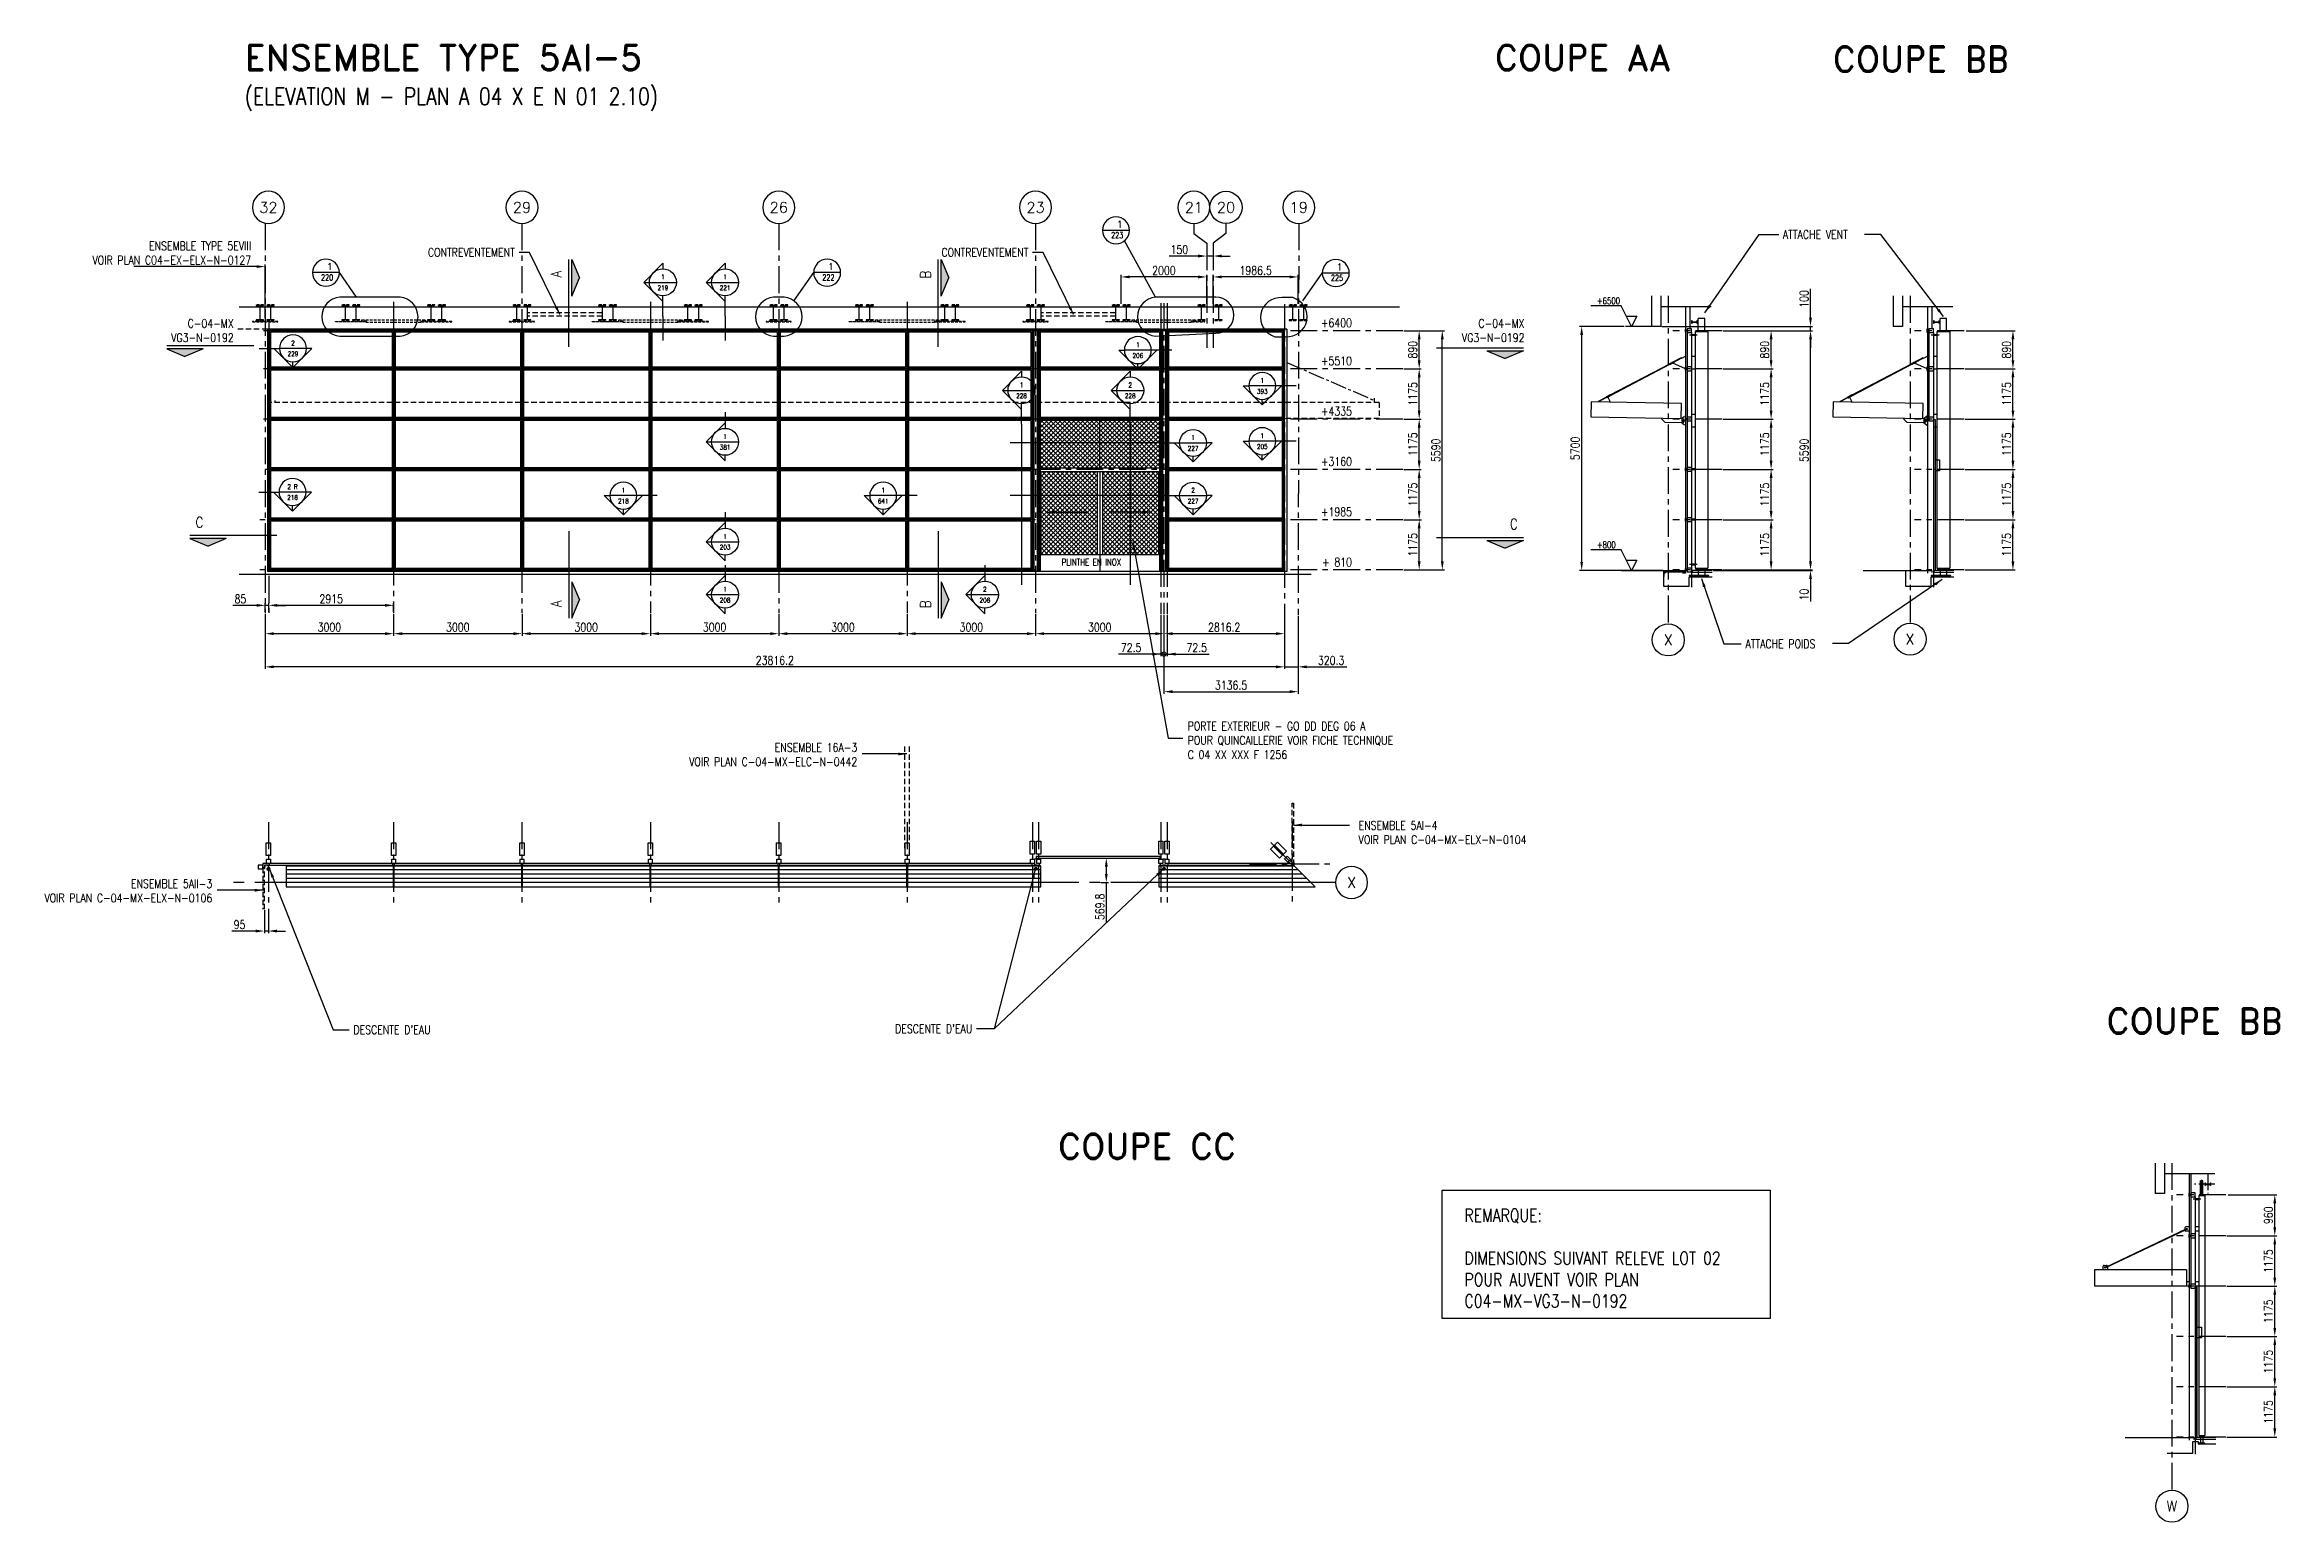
# Model space of a CAD drawing. Extents: x -39848 to 12367, y -31230 to 3285.
import ezdxf
from ezdxf.enums import TextEntityAlignment as Align

# ---------------------------------------------------------------- set-up
doc = ezdxf.new("R2010")
doc.units = 0
doc.header["$LTSCALE"] = 500
doc.header["$MEASUREMENT"] = 0
for name, pattern in [('AXES', [2, 1.25, -0.25, 0.25, -0.25]), ('AXES2', [1.125, 0.75, -0.125, 0.125, -0.125]), ('AXESX2', [4, 2.5, -0.5, 0.5, -0.5]), ('CACHE', [0.375, 0.25, -0.125]), ('CACHE2', [0.1875, 0.125, -0.0625])]:
    doc.linetypes.add(name, pattern=pattern)
doc.layers.get('0').update_dxf_attribs({"linetype": 'CONTINUOUS'})
doc.layers.get('DEFPOINTS').update_dxf_attribs({"linetype": 'CONTINUOUS'})
for name, color, linetype in [('ALU-VIEW', 5, 'CONTINUOUS'), ('ATT', 3, 'CONTINUOUS'), ('CEN-1', 1, 'AXES2'), ('CEN-2', 1, 'AXES'), ('CEN-3', 2, 'AXESX2'), ('DAS-1', 1, 'CACHE2'), ('DAS-2', 1, 'CACHE'), ('DIM', 6, 'CONTINUOUS'), ('HATCH', 1, 'CONTINUOUS'), ('HT_HATCH', 1, 'CONTINUOUS'), ('STAAL', 135, 'CONTINUOUS'), ('STEEL-VIEW', 1, 'CONTINUOUS'), ('STR', 4, 'CONTINUOUS'), ('THIN-LINE', 1, 'CONTINUOUS'), ('TXT', 7, 'CONTINUOUS')]:
    doc.layers.add(name, color=color, linetype=linetype)
doc.styles.add('ROMAND', font='ROMAND')
doc.styles.add('SIMPLEX', font='SIMPLEX', dxfattribs={"width": 0.8})
doc.dimstyles.new('LEADER', dxfattribs={"dimscale": 50, "dimtxt": 4, "dimasz": 4, "dimexe": 1, "dimexo": 1.5, "dimgap": 2, "dimtad": 0, "dimdec": 1, "dimtxsty": 'SIMPLEX', "dimcen": 2.5, "dimclrd": 1, "dimclre": 1, "dimclrt": 256, "dimazin": 3, "dimtfac": 1, "dimtmove": 0, "dimatfit": 3, "dimtolj": 1})
doc.dimstyles.get("Standard").update_dxf_attribs({"dimscale": 50, "dimtxt": 4, "dimasz": 4, "dimexe": 1, "dimexo": 0.5, "dimgap": 1, "dimtad": 1, "dimdec": 1, "dimtxsty": 'SIMPLEX', "dimcen": 2.5, "dimclrd": 1, "dimclre": 1, "dimclrt": 6, "dimazin": 3, "dimtfac": 1, "dimtmove": 0, "dimatfit": 3, "dimtolj": 1})

msp = doc.modelspace()

# ---------------------------------------------------------------- texts
at = {"layer": 'DIM', "color": 6, "char_height": 200, "attachment_point": 6, "style": 'SIMPLEX'}
for insert in [(-28863.16, -1565.98), (-16863.16, -1565.98)]:
    msp.add_mtext('\\A1;CONTREVENTEMENT', dxfattribs=dict(at, insert=insert))
at = {"layer": 'DIM', "char_height": 200, "style": 'SIMPLEX'}
for s, insert, attachment_point in [('\\A1;ATTACHE VENT', (769.16, -1147.6), 4), ('\\A1;ATTACHE POIDS', (-105.58, -10710.01), 4), ("\\A1;DESCENTE D'EAU", (-32633.43, -19725.92), 4), ("\\A1;DESCENTE D'EAU", (-18172.54, -19703.5), 6)]:
    msp.add_mtext(s, dxfattribs=dict(at, insert=insert, attachment_point=attachment_point))
at = {"layer": 'DIM', "style": 'SIMPLEX'}
for s, insert, char_height, width, attachment_point in [('PLINTHE EN INOX', (-16084.72, -8728.31), 150, 4519.2198, 1), ('PORTE EXTERIEUR - GO DD DEG 06 A\\PPOUR QUINCAILLERIE VOIR FICHE TECHNIQUE\\PC 04 XX XXX F 1256', (-13140.07, -12964.69), 200, 5756.6329, 4), ('ENSEMBLE 16A-3\\PVOIR PLAN C-04-MX-ELC-N-0442', (-20861.58, -13032.01), 200, 4519.2198, 3), ('ENSEMBLE 5AI-4\\PVOIR PLAN C-04-MX-ELX-N-0104', (-9146.92, -14852.35), 200, 4519.2198, 1), ('ENSEMBLE 5AII-3\\PVOIR PLAN C-04-MX-ELX-N-0106', (-35932.55, -16214.38), 200, 4519.2198, 3)]:
    msp.add_mtext(s, dxfattribs=dict(at, insert=insert, char_height=char_height, width=width, attachment_point=attachment_point))
at = {"layer": 'TXT'}
for s, insert, char_height, width, attachment_point, style in [('ENSEMBLE TYPE 5AI-5', (-35171.12, 3284.83), 600, 14933.2785, 1, 'ROMAND'), ('COUPE AA', (-5962.84, 3284.83), 600, 5185.5335, 1, 'ROMAND'), ('COUPE BB', (1933.84, 3247.79), 600, 5185.5335, 1, 'ROMAND'), ('(ELEVATION M - PLAN A 04 X E N 01 2.10)', (-35172.49, 2277.02), 400, 14933.2785, 1, 'SIMPLEX'), ('C-04-MX\\PVG3-N-0192', (-35431.49, -3125.77), 200, 1209.437, 3, 'SIMPLEX'), ('+6400', (-9301.69, -3112.43), 200, 1215.7065, 3, 'SIMPLEX'), ('C-04-MX\\PVG3-N-0192', (-5270.85, -3125.77), 200, 1209.437, 3, 'SIMPLEX'), ('+5510', (-9301.69, -4002.43), 200, 1215.7065, 3, 'SIMPLEX'), ('+4335', (-9301.69, -5177.43), 200, 1215.7065, 3, 'SIMPLEX'), ('+3160', (-9301.69, -6352.43), 200, 1215.7065, 3, 'SIMPLEX'), ('+1985', (-9301.69, -7527.43), 200, 1215.7065, 3, 'SIMPLEX'), ('+ 810', (-9301.69, -8702.43), 200, 1215.7065, 3, 'SIMPLEX'), ('COUPE BB', (8329.66, -19221.4), 600, 5185.5335, 1, 'ROMAND'), ('COUPE CC', (-16170.68, -22148.46), 600, 5185.5335, 1, 'ROMAND'), ('REMARQUE:\\P\\PDIMENSIONS SUIVANT RELEVE LOT 02\\PPOUR AUVENT VOIR PLAN \\PC04-MX-VG3-N-0192', (-6673.19, -23910.63), 300, 11750.8974, 1, 'SIMPLEX')]:
    msp.add_mtext(s, dxfattribs=dict(at, insert=insert, char_height=char_height, width=width, attachment_point=attachment_point, style=style))

# ---------------------------------------------------------------- blocks, each defined once
blk = doc.blocks.new('ASNR')
at = {"layer": 'TXT'}
blk.add_circle((0, 0), 7.5, dxfattribs=at)
blk = doc.blocks.new('*D10')
at = {"color": 1, "linetype": 'BYBLOCK'}
for p, q in [((11168, -23579), (12311, -23579)), ((12261, -24339), (12261, -23779)), ((11143, -24539), (12311, -24539))]:
    blk.add_line(p, q, dxfattribs=at)
for points in [[(12228, -23779), (12294, -23779), (12261, -23579)], [(12228, -24339), (12294, -24339), (12261, -24539)]]:
    blk.add_solid(points, dxfattribs=at)
at = {"layer": 'DEFPOINTS', "color": 0, "linetype": 'BYBLOCK'}
for p in [(11143, -23579), (12261, -23579), (11118, -24539)]:
    blk.add_point(p, dxfattribs=at)
at = {"color": 6, "linetype": 'BYBLOCK', "insert": (12111, -24059), "char_height": 200, "attachment_point": 5, "rotation": 90, "style": 'SIMPLEX'}
blk.add_mtext('\\A1;960', dxfattribs=at)
blk = doc.blocks.new('*D11')
at = {"color": 1, "linetype": 'BYBLOCK'}
for p, q in [((11143, -25714), (12311, -25714)), ((12261, -26689), (12261, -25914)), ((11143, -26889), (12311, -26889))]:
    blk.add_line(p, q, dxfattribs=at)
for points in [[(12228, -25914), (12294, -25914), (12261, -25714)], [(12228, -26689), (12294, -26689), (12261, -26889)]]:
    blk.add_solid(points, dxfattribs=at)
at = {"layer": 'DEFPOINTS', "color": 0, "linetype": 'BYBLOCK'}
for p in [(11118, -25714), (12261, -25714), (11118, -26889)]:
    blk.add_point(p, dxfattribs=at)
at = {"color": 6, "linetype": 'BYBLOCK', "insert": (12111, -26302), "char_height": 200, "attachment_point": 5, "rotation": 90, "style": 'SIMPLEX'}
blk.add_mtext('\\A1;1175', dxfattribs=at)
blk = doc.blocks.new('*D12')
at = {"color": 1, "linetype": 'BYBLOCK'}
for p, q in [((11143, -24539), (12311, -24539)), ((12261, -25514), (12261, -24739)), ((11143, -25714), (12311, -25714))]:
    blk.add_line(p, q, dxfattribs=at)
for points in [[(12228, -24739), (12294, -24739), (12261, -24539)], [(12228, -25514), (12294, -25514), (12261, -25714)]]:
    blk.add_solid(points, dxfattribs=at)
at = {"layer": 'DEFPOINTS', "color": 0, "linetype": 'BYBLOCK'}
for p in [(11118, -24539), (12261, -24539), (11118, -25714)]:
    blk.add_point(p, dxfattribs=at)
at = {"color": 6, "linetype": 'BYBLOCK', "insert": (12111, -25127), "char_height": 200, "attachment_point": 5, "rotation": 90, "style": 'SIMPLEX'}
blk.add_mtext('\\A1;1175', dxfattribs=at)
blk = doc.blocks.new('*D13')
at = {"color": 1, "linetype": 'BYBLOCK'}
for p, q in [((11143, -28064), (12311, -28064)), ((12261, -29039), (12261, -28264)), ((11143, -29239), (12311, -29239))]:
    blk.add_line(p, q, dxfattribs=at)
for points in [[(12228, -28264), (12294, -28264), (12261, -28064)], [(12228, -29039), (12294, -29039), (12261, -29239)]]:
    blk.add_solid(points, dxfattribs=at)
at = {"layer": 'DEFPOINTS', "color": 0, "linetype": 'BYBLOCK'}
for p in [(11118, -28064), (12261, -28064), (11118, -29239)]:
    blk.add_point(p, dxfattribs=at)
at = {"color": 6, "linetype": 'BYBLOCK', "insert": (12111, -28652), "char_height": 200, "attachment_point": 5, "rotation": 90, "style": 'SIMPLEX'}
blk.add_mtext('\\A1;1175', dxfattribs=at)
blk = doc.blocks.new('*D14')
at = {"color": 1, "linetype": 'BYBLOCK'}
for p, q in [((11143, -26889), (12311, -26889)), ((12261, -27864), (12261, -27089)), ((11143, -28064), (12311, -28064))]:
    blk.add_line(p, q, dxfattribs=at)
for points in [[(12228, -27089), (12294, -27089), (12261, -26889)], [(12228, -27864), (12294, -27864), (12261, -28064)]]:
    blk.add_solid(points, dxfattribs=at)
at = {"layer": 'DEFPOINTS', "color": 0, "linetype": 'BYBLOCK'}
for p in [(11118, -26889), (12261, -26889), (11118, -28064)]:
    blk.add_point(p, dxfattribs=at)
at = {"color": 6, "linetype": 'BYBLOCK', "insert": (12111, -27477), "char_height": 200, "attachment_point": 5, "rotation": 90, "style": 'SIMPLEX'}
blk.add_mtext('\\A1;1175', dxfattribs=at)
blk = doc.blocks.new('IPE120')
at = {"layer": 'STAAL', "linetype": 'CONTINUOUS'}
for p, q in [((-32, 120), (32, 120)), ((-32, 113.7), (-32, 120)), ((-32, 113.7), (-9.2, 113.7)), ((-9.2, 6.3), (-32, 6.3)), ((-32, 0), (-32, 6.3)), ((32, 0), (-32, 0)), ((-2.2, 13.3), (-2.2, 106.7)), ((2.2, 13.3), (2.2, 106.7)), ((9.2, 113.7), (32, 113.7)), ((32, 6.3), (9.2, 6.3)), ((32, 120), (32, 113.7)), ((32, 6.3), (32, 0))]:
    blk.add_line(p, q, dxfattribs=at)
for centre, start, end in [((-9.2, 106.7), 0, 90), ((-9.2, 13.3), 270, 0), ((9.2, 106.7), 90, 180), ((9.2, 13.3), 180, 270)]:
    blk.add_arc(centre, 7, start, end, dxfattribs=at)
blk = doc.blocks.new('*D27')
at = {"layer": 'DEFPOINTS', "color": 0}
for p in [(-28695, -9985), (-25695, -9985), (-28695, -10473)]:
    blk.add_point(p, dxfattribs=at)
at = {"layer": 'DIM', "color": 1}
for p, q in [((-28695, -10010), (-28695, -10523)), ((-25895, -10473), (-28495, -10473))]:
    blk.add_line(p, q, dxfattribs=at)
for points in [[(-28495, -10439), (-28495, -10506), (-28695, -10473)], [(-25895, -10439), (-25895, -10506), (-25695, -10473)]]:
    blk.add_solid(points, dxfattribs=at)
at = {"layer": 'DIM', "color": 6, "insert": (-27195, -10323), "char_height": 200, "attachment_point": 5, "style": 'SIMPLEX'}
blk.add_mtext('\\A1;3000', dxfattribs=at)
blk = doc.blocks.new('CAILLEBOTI')
at = {"layer": 'THIN-LINE'}
for p, q in [((5, -100), (2995, -100)), ((5, -199), (2995, -199)), ((5, -298), (2995, -298)), ((5, -397), (2995, -397))]:
    blk.add_line(p, q, dxfattribs=at)
blk.add_lwpolyline([(5, -10), (2995, -10), (2995, -496), (5, -496)], close=True, dxfattribs=at)
blk = doc.blocks.new('*D28')
at = {"color": 1, "linetype": 'BYBLOCK'}
for p, q in [((-34695, -10010), (-34695, -11298)), ((-10879, -10060), (-10879, -11298)), ((-11079, -11248), (-34495, -11248))]:
    blk.add_line(p, q, dxfattribs=at)
for points in [[(-34495, -11215), (-34495, -11281), (-34695, -11248)], [(-11079, -11215), (-11079, -11281), (-10879, -11248)]]:
    blk.add_solid(points, dxfattribs=at)
at = {"layer": 'DEFPOINTS', "color": 0, "linetype": 'BYBLOCK'}
for p in [(-34695, -9985), (-10879, -10035), (-34695, -11248)]:
    blk.add_point(p, dxfattribs=at)
at = {"color": 6, "linetype": 'BYBLOCK', "insert": (-22787, -11098), "char_height": 200, "attachment_point": 5, "style": 'SIMPLEX'}
blk.add_mtext('\\A1;23816.2', dxfattribs=at)
blk = doc.blocks.new('PIJL-VER-ON')
at = {"layer": 'TXT'}
for p, q in [((0, 122), (0, -254)), ((0, -123), (-445, -569)), ((0, -1014), (-445, -569)), ((-445, -569), (-315, -569)), ((-315, -569), (315, -569)), ((0, -1014), (0, -884))]:
    blk.add_line(p, q, dxfattribs=at)
blk.add_circle((0, -569), 315, dxfattribs=at)
blk = doc.blocks.new('SNEDE')
at = {"layer": 'TXT'}
for p, q in [((-643, 100), (170, 100)), ((-170, 72), (170, 72)), ((-170, 72), (0, 0)), ((170, 72), (0, 0))]:
    blk.add_line(p, q, dxfattribs=at)
blk.add_solid([(-170, 72), (0, 0), (170, 72)], dxfattribs=at)
blk = doc.blocks.new('ARROW-VB')
at = {"layer": 'TXT', "xscale": -0.05, "yscale": 0.05, "zscale": 0.05, "rotation": 270}
blk.add_blockref('SNEDE', (-5, 32.2), dxfattribs=at)
at = {"layer": 'TXT', "style": 'SIMPLEX', "width": 0.8}
blk.add_attdef('1', text='', height=5, rotation=90, dxfattribs=at).set_placement((8.4, 35.5), align=Align.RIGHT)
blk = doc.blocks.new('*D29')
at = {"color": 1, "linetype": 'BYBLOCK'}
for p, q in [((-10700, -7810), (-10292, -7810)), ((-10342, -8785), (-10342, -8010)), ((-10700, -8985), (-10292, -8985))]:
    blk.add_line(p, q, dxfattribs=at)
for points in [[(-10376, -8010), (-10309, -8010), (-10342, -7810)], [(-10376, -8785), (-10309, -8785), (-10342, -8985)]]:
    blk.add_solid(points, dxfattribs=at)
at = {"layer": 'DEFPOINTS', "color": 0, "linetype": 'BYBLOCK'}
for p in [(-10725, -7810), (-10342, -7810), (-10725, -8985)]:
    blk.add_point(p, dxfattribs=at)
at = {"color": 6, "linetype": 'BYBLOCK', "insert": (-10492, -8397), "char_height": 200, "attachment_point": 5, "rotation": 90, "style": 'SIMPLEX'}
blk.add_mtext('\\A1;1175', dxfattribs=at)
blk = doc.blocks.new('ARROW-HL')
at = {"layer": 'TXT', "extrusion": (0, 0, -1), "xscale": 2.5, "yscale": 2.5, "zscale": -2.5}
blk.add_blockref('SNEDE', (612, -249), dxfattribs=at)
at = {"layer": 'TXT', "style": 'SIMPLEX', "width": 0.8}
blk.add_attdef('1', (-867, 186), '', height=250, dxfattribs=at)
blk = doc.blocks.new('*D30')
at = {"color": 1, "linetype": 'BYBLOCK'}
for p, q in [((-8089, -3395), (-7141, -3395)), ((-7191, -8785), (-7191, -3595)), ((-8089, -8985), (-7141, -8985))]:
    blk.add_line(p, q, dxfattribs=at)
for points in [[(-7224, -3595), (-7158, -3595), (-7191, -3395)], [(-7224, -8785), (-7158, -8785), (-7191, -8985)]]:
    blk.add_solid(points, dxfattribs=at)
at = {"layer": 'DEFPOINTS', "color": 0, "linetype": 'BYBLOCK'}
for p in [(-8114, -3395), (-7191, -3395), (-8114, -8985)]:
    blk.add_point(p, dxfattribs=at)
at = {"color": 6, "linetype": 'BYBLOCK', "insert": (-7341, -6190), "char_height": 200, "attachment_point": 5, "rotation": 90, "style": 'SIMPLEX'}
blk.add_mtext('\\A1;5590', dxfattribs=at)
blk = doc.blocks.new('*D31')
at = {"layer": 'DEFPOINTS', "color": 0}
for p in [(-13695, -10010), (-10879, -10010), (-13695, -10473)]:
    blk.add_point(p, dxfattribs=at)
at = {"layer": 'DIM', "color": 1}
for p, q in [((-13695, -10035), (-13695, -10523)), ((-10879, -10035), (-10879, -10523)), ((-11079, -10473), (-13495, -10473))]:
    blk.add_line(p, q, dxfattribs=at)
for points in [[(-13495, -10439), (-13495, -10506), (-13695, -10473)], [(-11079, -10439), (-11079, -10506), (-10879, -10473)]]:
    blk.add_solid(points, dxfattribs=at)
at = {"layer": 'DIM', "color": 6, "insert": (-12287, -10323), "char_height": 200, "attachment_point": 5, "style": 'SIMPLEX'}
blk.add_mtext('\\A1;2816.2', dxfattribs=at)
blk = doc.blocks.new('_DOTSMALL')
at = {"color": 0, "linetype": 'BYBLOCK', "const_width": 0.5}
blk.add_lwpolyline([(-0.0625, 0, 1), (0.0625, 0, 1)], format="xyb", close=True, dxfattribs=at)
blk = doc.blocks.new('*D32')
at = {"color": 1, "linetype": 'BYBLOCK'}
for p, q in [((-13768, -10035), (-13768, -11000)), ((-13695, -10035), (-13695, -11000)), ((-13968, -10950), (-14755, -10950)), ((-13695, -10950), (-13768, -10950)), ((-13695, -10950), (-13495, -10950))]:
    blk.add_line(p, q, dxfattribs=at)
blk.add_solid([(-13968, -10917), (-13968, -10984), (-13768, -10950)], dxfattribs=at)
at = {"layer": 'DEFPOINTS', "color": 0, "linetype": 'BYBLOCK'}
for p in [(-13768, -10010), (-13695, -10010), (-13768, -10950)]:
    blk.add_point(p, dxfattribs=at)
at = {"color": 1, "linetype": 'BYBLOCK', "xscale": 200, "yscale": 200, "zscale": 200, "rotation": 180}
blk.add_blockref('_DOTSMALL', (-13695, -10950), dxfattribs=at)
at = {"color": 6, "linetype": 'BYBLOCK', "insert": (-14462, -10800), "char_height": 200, "attachment_point": 5, "style": 'SIMPLEX'}
blk.add_mtext('\\A1;72.5', dxfattribs=at)
blk = doc.blocks.new('*D33')
at = {"color": 1, "linetype": 'BYBLOCK'}
for p, q in [((-10866, -10060), (-10866, -11298)), ((-10545, -10060), (-10545, -11298)), ((-11066, -11248), (-11266, -11248)), ((-10866, -11248), (-10545, -11248)), ((-10345, -11248), (-9405, -11248))]:
    blk.add_line(p, q, dxfattribs=at)
for points in [[(-11066, -11215), (-11066, -11281), (-10866, -11248)], [(-10345, -11215), (-10345, -11281), (-10545, -11248)]]:
    blk.add_solid(points, dxfattribs=at)
at = {"layer": 'DEFPOINTS', "color": 0, "linetype": 'BYBLOCK'}
for p in [(-10866, -10035), (-10545, -10035), (-10545, -11248)]:
    blk.add_point(p, dxfattribs=at)
at = {"color": 6, "linetype": 'BYBLOCK', "insert": (-9775, -11098), "char_height": 200, "attachment_point": 5, "style": 'SIMPLEX'}
blk.add_mtext('\\A1;320.3', dxfattribs=at)
blk = doc.blocks.new('*D34')
at = {"color": 1, "linetype": 'BYBLOCK'}
for p, q in [((-15170, -15715), (-14992, -15715)), ((-15042, -15915), (-15042, -16084)), ((-15170, -16284), (-14992, -16284)), ((-15042, -16284), (-15042, -17224))]:
    blk.add_line(p, q, dxfattribs=at)
for points in [[(-15075, -15915), (-15008, -15915), (-15042, -15715)], [(-15075, -16084), (-15008, -16084), (-15042, -16284)]]:
    blk.add_solid(points, dxfattribs=at)
at = {"layer": 'DEFPOINTS', "color": 0, "linetype": 'BYBLOCK'}
for p in [(-15195, -15715), (-15195, -16284), (-15042, -16284)]:
    blk.add_point(p, dxfattribs=at)
at = {"color": 6, "linetype": 'BYBLOCK', "insert": (-15192, -16854), "char_height": 200, "attachment_point": 5, "rotation": 90, "style": 'SIMPLEX'}
blk.add_mtext('\\A1;569.8', dxfattribs=at)
blk = doc.blocks.new('*D35')
at = {"layer": 'DEFPOINTS', "color": 0}
for p in [(-22695, -9985), (-19695, -9985), (-22695, -10473)]:
    blk.add_point(p, dxfattribs=at)
at = {"layer": 'DIM', "color": 1}
for p, q in [((-22695, -10010), (-22695, -10523)), ((-19895, -10473), (-22495, -10473))]:
    blk.add_line(p, q, dxfattribs=at)
for points in [[(-22495, -10439), (-22495, -10506), (-22695, -10473)], [(-19895, -10439), (-19895, -10506), (-19695, -10473)]]:
    blk.add_solid(points, dxfattribs=at)
at = {"layer": 'DIM', "color": 6, "insert": (-21195, -10323), "char_height": 200, "attachment_point": 5, "style": 'SIMPLEX'}
blk.add_mtext('\\A1;3000', dxfattribs=at)
blk = doc.blocks.new('*D36')
at = {"layer": 'DEFPOINTS', "color": 0}
for p in [(-19695, -9985), (-16695, -9985), (-19695, -10473)]:
    blk.add_point(p, dxfattribs=at)
at = {"layer": 'DIM', "color": 1}
for p, q in [((-19695, -10010), (-19695, -10523)), ((-16895, -10473), (-19495, -10473))]:
    blk.add_line(p, q, dxfattribs=at)
for points in [[(-19495, -10439), (-19495, -10506), (-19695, -10473)], [(-16895, -10439), (-16895, -10506), (-16695, -10473)]]:
    blk.add_solid(points, dxfattribs=at)
at = {"layer": 'DIM', "color": 6, "insert": (-18195, -10323), "char_height": 200, "attachment_point": 5, "style": 'SIMPLEX'}
blk.add_mtext('\\A1;3000', dxfattribs=at)
blk = doc.blocks.new('*D37')
at = {"layer": 'DEFPOINTS', "color": 0}
for p in [(-16695, -9985), (-13695, -10010), (-16695, -10473)]:
    blk.add_point(p, dxfattribs=at)
at = {"layer": 'DIM', "color": 1}
for p, q in [((-16695, -10010), (-16695, -10523)), ((-13695, -10035), (-13695, -10523)), ((-13895, -10473), (-16495, -10473))]:
    blk.add_line(p, q, dxfattribs=at)
for points in [[(-16495, -10439), (-16495, -10506), (-16695, -10473)], [(-13895, -10439), (-13895, -10506), (-13695, -10473)]]:
    blk.add_solid(points, dxfattribs=at)
at = {"layer": 'DIM', "color": 6, "insert": (-15195, -10323), "char_height": 200, "attachment_point": 5, "style": 'SIMPLEX'}
blk.add_mtext('\\A1;3000', dxfattribs=at)
blk = doc.blocks.new('*D38')
at = {"layer": 'DEFPOINTS', "color": 0}
for p in [(-25695, -9985), (-22695, -9985), (-25695, -10473)]:
    blk.add_point(p, dxfattribs=at)
at = {"layer": 'DIM', "color": 1}
for p, q in [((-25695, -10010), (-25695, -10523)), ((-22895, -10473), (-25495, -10473))]:
    blk.add_line(p, q, dxfattribs=at)
for points in [[(-25495, -10439), (-25495, -10506), (-25695, -10473)], [(-22895, -10439), (-22895, -10506), (-22695, -10473)]]:
    blk.add_solid(points, dxfattribs=at)
at = {"layer": 'DIM', "color": 6, "insert": (-24195, -10323), "char_height": 200, "attachment_point": 5, "style": 'SIMPLEX'}
blk.add_mtext('\\A1;3000', dxfattribs=at)
blk = doc.blocks.new('*D39')
at = {"color": 1, "linetype": 'BYBLOCK'}
for p, q in [((-15507, -1652), (-16188, -1652)), ((-15157, -1652), (-15307, -1652)), ((-14957, -1652), (-14757, -1652))]:
    blk.add_line(p, q, dxfattribs=at)
for points in [[(-15507, -1618), (-15507, -1685), (-15307, -1652)], [(-14957, -1618), (-14957, -1685), (-15157, -1652)]]:
    blk.add_solid(points, dxfattribs=at)
at = {"layer": 'DEFPOINTS', "color": 0, "linetype": 'BYBLOCK'}
for p in [(-15307, -1652), (-15307, -2795), (-15157, -2795)]:
    blk.add_point(p, dxfattribs=at)
at = {"color": 6, "linetype": 'BYBLOCK', "insert": (-15947, -1502), "char_height": 200, "attachment_point": 5, "style": 'SIMPLEX'}
blk.add_mtext('\\A1;150', dxfattribs=at)
blk = doc.blocks.new('*D40')
at = {"color": 1, "linetype": 'BYBLOCK'}
for p, q in [((-17307, -2770), (-17307, -2090)), ((-15507, -2140), (-17107, -2140)), ((-15307, -2770), (-15307, -2090))]:
    blk.add_line(p, q, dxfattribs=at)
for points in [[(-17107, -2107), (-17107, -2173), (-17307, -2140)], [(-15507, -2107), (-15507, -2173), (-15307, -2140)]]:
    blk.add_solid(points, dxfattribs=at)
at = {"layer": 'DEFPOINTS', "color": 0, "linetype": 'BYBLOCK'}
for p in [(-17307, -2140), (-17307, -2795), (-15307, -2795)]:
    blk.add_point(p, dxfattribs=at)
at = {"color": 6, "linetype": 'BYBLOCK', "insert": (-16307, -1990), "char_height": 200, "attachment_point": 5, "style": 'SIMPLEX'}
blk.add_mtext('\\A1;2000', dxfattribs=at)
blk = doc.blocks.new('PIJL-HOR-RE')
at = {"layer": 'TXT'}
for p, q in [((-238, 0), (238, 0)), ((107, 0), (553, -445)), ((998, 0), (553, -445)), ((998, 0), (868, 0)), ((238, 0), (868, 0)), ((553, -445), (553, -315))]:
    blk.add_line(p, q, dxfattribs=at)
blk.add_circle((553, 0), 315, dxfattribs=at)
at = {"layer": 'ATT', "style": 'SIMPLEX', "width": 0.8}
for tag, p in [('DETAIL', (553, 126)), ('DRAWING', (553, -128))]:
    blk.add_attdef(tag, text='', height=109, dxfattribs=at).set_placement(p, align=Align.MIDDLE)
blk = doc.blocks.new('*D41')
at = {"layer": 'DEFPOINTS', "color": 0}
for p in [(-8114, -4285), (-7731, -4285), (-8114, -5460)]:
    blk.add_point(p, dxfattribs=at)
at = {"layer": 'DIM', "color": 1}
for p, q in [((-8089, -4285), (-7681, -4285)), ((-7731, -5260), (-7731, -4485))]:
    blk.add_line(p, q, dxfattribs=at)
for points in [[(-7764, -4485), (-7698, -4485), (-7731, -4285)], [(-7764, -5260), (-7698, -5260), (-7731, -5460)]]:
    blk.add_solid(points, dxfattribs=at)
at = {"layer": 'DIM', "color": 6, "insert": (-7881, -4872), "char_height": 200, "attachment_point": 5, "rotation": 90, "style": 'SIMPLEX'}
blk.add_mtext('\\A1;1175', dxfattribs=at)
blk = doc.blocks.new('*D42')
at = {"layer": 'DEFPOINTS', "color": 0}
for p in [(-8114, -5460), (-7731, -5460), (-8114, -6635)]:
    blk.add_point(p, dxfattribs=at)
at = {"layer": 'DIM', "color": 1}
for p, q in [((-8089, -5460), (-7681, -5460)), ((-7731, -6435), (-7731, -5660))]:
    blk.add_line(p, q, dxfattribs=at)
for points in [[(-7764, -5660), (-7698, -5660), (-7731, -5460)], [(-7764, -6435), (-7698, -6435), (-7731, -6635)]]:
    blk.add_solid(points, dxfattribs=at)
at = {"layer": 'DIM', "color": 6, "insert": (-7881, -6047), "char_height": 200, "attachment_point": 5, "rotation": 90, "style": 'SIMPLEX'}
blk.add_mtext('\\A1;1175', dxfattribs=at)
blk = doc.blocks.new('*D43')
at = {"layer": 'DEFPOINTS', "color": 0}
for p in [(-8114, -6635), (-7731, -6635), (-8114, -7810)]:
    blk.add_point(p, dxfattribs=at)
at = {"layer": 'DIM', "color": 1}
for p, q in [((-8089, -6635), (-7681, -6635)), ((-7731, -7610), (-7731, -6835))]:
    blk.add_line(p, q, dxfattribs=at)
for points in [[(-7764, -6835), (-7698, -6835), (-7731, -6635)], [(-7764, -7610), (-7698, -7610), (-7731, -7810)]]:
    blk.add_solid(points, dxfattribs=at)
at = {"layer": 'DIM', "color": 6, "insert": (-7881, -7222), "char_height": 200, "attachment_point": 5, "rotation": 90, "style": 'SIMPLEX'}
blk.add_mtext('\\A1;1175', dxfattribs=at)
blk = doc.blocks.new('DETNR')
at = {"layer": 'TXT'}
blk.add_line((-10, 0), (10, 0), dxfattribs=at)
blk.add_circle((0, 0), 10, dxfattribs=at)
blk = doc.blocks.new('*D44')
at = {"layer": 'DEFPOINTS', "color": 0}
for p in [(-8114, -3395), (-7731, -3395), (-8114, -4285)]:
    blk.add_point(p, dxfattribs=at)
at = {"layer": 'DIM', "color": 1}
for p, q in [((-8089, -3395), (-7681, -3395)), ((-7731, -4085), (-7731, -3595))]:
    blk.add_line(p, q, dxfattribs=at)
for points in [[(-7764, -3595), (-7698, -3595), (-7731, -3395)], [(-7764, -4085), (-7698, -4085), (-7731, -4285)]]:
    blk.add_solid(points, dxfattribs=at)
at = {"layer": 'DIM', "color": 6, "insert": (-7881, -3840), "char_height": 200, "attachment_point": 5, "rotation": 90, "style": 'SIMPLEX'}
blk.add_mtext('\\A1;890', dxfattribs=at)
blk = doc.blocks.new('*D45')
at = {"color": 1, "linetype": 'BYBLOCK'}
for p, q in [((-12545, -2770), (-12545, -2090)), ((-10759, -2140), (-12345, -2140)), ((-10559, -2770), (-10559, -2090))]:
    blk.add_line(p, q, dxfattribs=at)
for points in [[(-12345, -2107), (-12345, -2173), (-12545, -2140)], [(-10759, -2107), (-10759, -2173), (-10559, -2140)]]:
    blk.add_solid(points, dxfattribs=at)
at = {"layer": 'DEFPOINTS', "color": 0, "linetype": 'BYBLOCK'}
for p in [(-12545, -2140), (-12545, -2795), (-10559, -2795)]:
    blk.add_point(p, dxfattribs=at)
at = {"color": 6, "linetype": 'BYBLOCK', "insert": (-11552, -1990), "char_height": 200, "attachment_point": 5, "style": 'SIMPLEX'}
blk.add_mtext('\\A1;1986.5', dxfattribs=at)
blk = doc.blocks.new('IPE360')
blk.add_lwpolyline([(-85, 0), (85, 0), (85, 12.7), (22, 12.7, -0.4142136), (4, 30.7), (4, 329.3, -0.4142136), (22, 347.3), (85, 347.3), (85, 360), (-85, 360), (-85, 347.3), (-22, 347.3, -0.4142136), (-4, 329.3), (-4, 30.7, -0.4142136), (-22, 12.7), (-85, 12.7)], format="xyb", close=True)
blk = doc.blocks.new('TMP-JB-02')
at = {"layer": 'DAS-1'}
for points in [[(-1357, -455), (-655, -455), (-655, -467), (-1357, -467)], [(636, -479), (636, -451), (740, -451), (740, -415), (-740, -415), (-740, -451), (-636, -451), (-636, -479)], [(1357, -455), (655, -455), (655, -467), (1357, -467)]]:
    blk.add_lwpolyline(points, close=True, dxfattribs=at)
blk = doc.blocks.new('TMP-JB-01')
at = {"layer": 'DAS-1'}
blk.add_lwpolyline([(-293, -455), (297, -455), (297, -467), (-293, -467)], close=True, dxfattribs=at)
blk = doc.blocks.new('PIJL-VER-BO')
at = {"layer": 'TXT'}
for p, q in [((0, 1061), (-445, 616)), ((0, 1061), (0, 931)), ((0, 170), (-445, 616)), ((-445, 616), (-315, 616)), ((-315, 616), (315, 616)), ((0, -174), (0, 301))]:
    blk.add_line(p, q, dxfattribs=at)
blk.add_circle((0, 616), 315, dxfattribs=at)
blk = doc.blocks.new('*D46')
at = {"color": 1, "linetype": 'BYBLOCK'}
for p, q in [((-2193, -7810), (-1025, -7810)), ((-1075, -8785), (-1075, -8010)), ((-2193, -8985), (-1025, -8985))]:
    blk.add_line(p, q, dxfattribs=at)
for points in [[(-1108, -8010), (-1041, -8010), (-1075, -7810)], [(-1108, -8785), (-1041, -8785), (-1075, -8985)]]:
    blk.add_solid(points, dxfattribs=at)
at = {"layer": 'DEFPOINTS', "color": 0, "linetype": 'BYBLOCK'}
for p in [(-2218, -7810), (-1075, -7810), (-2218, -8985)]:
    blk.add_point(p, dxfattribs=at)
at = {"color": 6, "linetype": 'BYBLOCK', "insert": (-1225, -8397), "char_height": 200, "attachment_point": 5, "rotation": 90, "style": 'SIMPLEX'}
blk.add_mtext('\\A1;1175', dxfattribs=at)
blk = doc.blocks.new('*D47')
at = {"color": 1, "linetype": 'BYBLOCK'}
for p, q in [((3458, -7810), (4626, -7810)), ((4576, -8785), (4576, -8010)), ((3458, -8985), (4626, -8985))]:
    blk.add_line(p, q, dxfattribs=at)
for points in [[(4543, -8010), (4610, -8010), (4576, -7810)], [(4543, -8785), (4610, -8785), (4576, -8985)]]:
    blk.add_solid(points, dxfattribs=at)
at = {"layer": 'DEFPOINTS', "color": 0, "linetype": 'BYBLOCK'}
for p in [(3433, -7810), (4576, -7810), (3433, -8985)]:
    blk.add_point(p, dxfattribs=at)
at = {"color": 6, "linetype": 'BYBLOCK', "insert": (4426, -8397), "char_height": 200, "attachment_point": 5, "rotation": 90, "style": 'SIMPLEX'}
blk.add_mtext('\\A1;1175', dxfattribs=at)
blk = doc.blocks.new('*D48')
at = {"color": 1, "linetype": 'BYBLOCK'}
for p, q in [((-626, -3395), (1463, -3395)), ((1413, -8785), (1413, -3595)), ((-626, -8985), (1463, -8985))]:
    blk.add_line(p, q, dxfattribs=at)
for points in [[(1380, -3595), (1446, -3595), (1413, -3395)], [(1380, -8785), (1446, -8785), (1413, -8985)]]:
    blk.add_solid(points, dxfattribs=at)
at = {"layer": 'DEFPOINTS', "color": 0, "linetype": 'BYBLOCK'}
for p in [(-651, -3395), (1413, -3395), (-651, -8985)]:
    blk.add_point(p, dxfattribs=at)
at = {"color": 6, "linetype": 'BYBLOCK', "insert": (1263, -6190), "char_height": 200, "attachment_point": 5, "rotation": 90, "style": 'SIMPLEX'}
blk.add_mtext('\\A1;5590', dxfattribs=at)
blk = doc.blocks.new('NIVO')
at = {"layer": 'DIM', "flags": 128}
blk.add_lwpolyline([(2.4, 4.8), (-2.4, 4.8), (0, 0), (4.8, 9.6), (19, 9.6)], dxfattribs=at)
at = {"layer": 'DIM', "style": 'SIMPLEX', "width": 0.8}
blk.add_attdef('LEVEL', (4.8, 10.4), '', height=3, dxfattribs=at)
blk = doc.blocks.new('ARROW-HR')
at = {"layer": 'TXT', "xscale": 2.5, "yscale": 2.5, "zscale": 2.5}
blk.add_blockref('SNEDE', (612, -249), dxfattribs=at)
at = {"layer": 'TXT', "style": 'SIMPLEX', "width": 0.8}
blk.add_attdef('1', text='', height=250, dxfattribs=at).set_placement((867, 186), align=Align.RIGHT)
blk = doc.blocks.new('*D49')
at = {"color": 1, "linetype": 'BYBLOCK'}
for p, q in [((-4505, -3295), (-5551, -3295)), ((-5501, -8795), (-5501, -3495)), ((-3604, -8995), (-5551, -8995))]:
    blk.add_line(p, q, dxfattribs=at)
for points in [[(-5535, -3495), (-5468, -3495), (-5501, -3295)], [(-5535, -8795), (-5468, -8795), (-5501, -8995)]]:
    blk.add_solid(points, dxfattribs=at)
at = {"layer": 'DEFPOINTS', "color": 0, "linetype": 'BYBLOCK'}
for p in [(-5501, -3295), (-4480, -3295), (-3579, -8995)]:
    blk.add_point(p, dxfattribs=at)
at = {"color": 6, "linetype": 'BYBLOCK', "insert": (-5651, -6145), "char_height": 200, "attachment_point": 5, "rotation": 90, "style": 'SIMPLEX'}
blk.add_mtext('\\A1;5700', dxfattribs=at)
blk = doc.blocks.new('*D50')
at = {"color": 1, "linetype": 'BYBLOCK'}
for p, q in [((-37327, -16932), (-37327, -17469)), ((-37232, -16904), (-37232, -17469)), ((-37527, -17419), (-38086, -17419)), ((-37232, -17419), (-37327, -17419)), ((-37032, -17419), (-36832, -17419))]:
    blk.add_line(p, q, dxfattribs=at)
for points in [[(-37527, -17386), (-37527, -17453), (-37327, -17419)], [(-37032, -17386), (-37032, -17453), (-37232, -17419)]]:
    blk.add_solid(points, dxfattribs=at)
at = {"layer": 'DEFPOINTS', "color": 0, "linetype": 'BYBLOCK'}
for p in [(-37327, -16907), (-37232, -16879), (-37327, -17419)]:
    blk.add_point(p, dxfattribs=at)
at = {"color": 6, "linetype": 'BYBLOCK', "insert": (-37906, -17269), "char_height": 200, "attachment_point": 5, "style": 'SIMPLEX'}
blk.add_mtext('\\A1;95', dxfattribs=at)
blk = doc.blocks.new('*D51')
at = {"color": 1, "linetype": 'BYBLOCK'}
for p, q in [((-37222, -9960), (-37222, -9761)), ((-34507, -9811), (-37022, -9811)), ((-34307, -9960), (-34307, -9761))]:
    blk.add_line(p, q, dxfattribs=at)
for points in [[(-37022, -9778), (-37022, -9845), (-37222, -9811)], [(-34507, -9778), (-34507, -9845), (-34307, -9811)]]:
    blk.add_solid(points, dxfattribs=at)
at = {"layer": 'DEFPOINTS', "color": 0, "linetype": 'BYBLOCK'}
for p in [(-37222, -9811), (-37222, -9985), (-34307, -9985)]:
    blk.add_point(p, dxfattribs=at)
at = {"color": 6, "linetype": 'BYBLOCK', "insert": (-35764, -9661), "char_height": 200, "attachment_point": 5, "style": 'SIMPLEX'}
blk.add_mtext('\\A1;2915', dxfattribs=at)
blk = doc.blocks.new('*D52')
at = {"color": 1, "linetype": 'BYBLOCK'}
for p, q in [((-37507, -9811), (-38066, -9811)), ((-37307, -9960), (-37307, -9761)), ((-37222, -9811), (-37307, -9811)), ((-37222, -9960), (-37222, -9761)), ((-37022, -9811), (-36822, -9811))]:
    blk.add_line(p, q, dxfattribs=at)
for points in [[(-37507, -9778), (-37507, -9845), (-37307, -9811)], [(-37022, -9778), (-37022, -9845), (-37222, -9811)]]:
    blk.add_solid(points, dxfattribs=at)
at = {"layer": 'DEFPOINTS', "color": 0, "linetype": 'BYBLOCK'}
for p in [(-37307, -9811), (-37307, -9985), (-37222, -9985)]:
    blk.add_point(p, dxfattribs=at)
at = {"color": 6, "linetype": 'BYBLOCK', "insert": (-37886, -9661), "char_height": 200, "attachment_point": 5, "style": 'SIMPLEX'}
blk.add_mtext('\\A1;85', dxfattribs=at)
blk = doc.blocks.new('*D53')
at = {"layer": 'DEFPOINTS', "color": 0}
for p in [(-34695, -9985), (-31695, -9985), (-34695, -10473)]:
    blk.add_point(p, dxfattribs=at)
at = {"layer": 'DIM', "color": 1}
for p, q in [((-34695, -10010), (-34695, -10523)), ((-31895, -10473), (-34495, -10473))]:
    blk.add_line(p, q, dxfattribs=at)
for points in [[(-34495, -10439), (-34495, -10506), (-34695, -10473)], [(-31895, -10439), (-31895, -10506), (-31695, -10473)]]:
    blk.add_solid(points, dxfattribs=at)
at = {"layer": 'DIM', "color": 6, "insert": (-33195, -10323), "char_height": 200, "attachment_point": 5, "style": 'SIMPLEX'}
blk.add_mtext('\\A1;3000', dxfattribs=at)
blk = doc.blocks.new('*D54')
at = {"layer": 'DEFPOINTS', "color": 0}
for p in [(-31695, -9985), (-28695, -9985), (-31695, -10473)]:
    blk.add_point(p, dxfattribs=at)
at = {"layer": 'DIM', "color": 1}
for p, q in [((-31695, -10010), (-31695, -10523)), ((-28895, -10473), (-31495, -10473))]:
    blk.add_line(p, q, dxfattribs=at)
for points in [[(-31495, -10439), (-31495, -10506), (-31695, -10473)], [(-28895, -10439), (-28895, -10506), (-28695, -10473)]]:
    blk.add_solid(points, dxfattribs=at)
at = {"layer": 'DIM', "color": 6, "insert": (-30195, -10323), "char_height": 200, "attachment_point": 5, "style": 'SIMPLEX'}
blk.add_mtext('\\A1;3000', dxfattribs=at)
blk = doc.blocks.new('*D55')
at = {"color": 1, "linetype": 'BYBLOCK'}
for p, q in [((-154, -8785), (-154, -8585)), ((-2429, -8995), (-104, -8995)), ((-2193, -8985), (-104, -8985)), ((-154, -8985), (-154, -8995)), ((-154, -9195), (-154, -9724))]:
    blk.add_line(p, q, dxfattribs=at)
for points in [[(-187, -8785), (-120, -8785), (-154, -8985)], [(-187, -9195), (-120, -9195), (-154, -8995)]]:
    blk.add_solid(points, dxfattribs=at)
at = {"layer": 'DEFPOINTS', "color": 0, "linetype": 'BYBLOCK'}
for p in [(-2454, -8995), (-2218, -8985), (-154, -8995)]:
    blk.add_point(p, dxfattribs=at)
at = {"color": 6, "linetype": 'BYBLOCK', "insert": (-304, -9559), "char_height": 200, "attachment_point": 5, "rotation": 90, "style": 'SIMPLEX'}
blk.add_mtext('\\A1;10', dxfattribs=at)
blk = doc.blocks.new('*D56')
at = {"color": 1, "linetype": 'BYBLOCK'}
for p, q in [((1413, -3095), (1413, -2414)), ((-2061, -3295), (1463, -3295)), ((-601, -3395), (1463, -3395)), ((1413, -3395), (1413, -3295)), ((1413, -3595), (1413, -3795))]:
    blk.add_line(p, q, dxfattribs=at)
for points in [[(1380, -3095), (1446, -3095), (1413, -3295)], [(1380, -3595), (1446, -3595), (1413, -3395)]]:
    blk.add_solid(points, dxfattribs=at)
at = {"layer": 'DEFPOINTS', "color": 0, "linetype": 'BYBLOCK'}
for p in [(-2086, -3295), (-626, -3395), (1413, -3295)]:
    blk.add_point(p, dxfattribs=at)
at = {"color": 6, "linetype": 'BYBLOCK', "insert": (1263, -2654), "char_height": 200, "attachment_point": 5, "rotation": 90, "style": 'SIMPLEX'}
blk.add_mtext('\\A1;100', dxfattribs=at)
blk = doc.blocks.new('PIJL-HOR-LI')
at = {"layer": 'TXT'}
for p, q in [((-998, 0), (-553, -445)), ((-998, 0), (-868, 0)), ((-107, 0), (-553, -445)), ((238, 0), (-238, 0)), ((-868, 0), (-238, 0)), ((-553, -445), (-553, -315))]:
    blk.add_line(p, q, dxfattribs=at)
blk.add_circle((-553, 0), 315, dxfattribs=at)
at = {"layer": 'ATT', "style": 'SIMPLEX', "width": 0.8}
for tag, p in [('DETAIL', (-553, 126)), ('DRAWING', (-553, -128))]:
    blk.add_attdef(tag, text='', height=109, dxfattribs=at).set_placement(p, align=Align.MIDDLE)
blk = doc.blocks.new('*D57')
at = {"layer": 'DEFPOINTS', "color": 0}
for p in [(-37762, -1898), (-34695, -3125), (-37762, -3290)]:
    blk.add_point(p, dxfattribs=at)
at = {"layer": 'DIM', "color": 1}
for p, q in [((-34895, -1898), (-37762, -1898)), ((-34695, -3100), (-34695, -1848))]:
    blk.add_line(p, q, dxfattribs=at)
blk.add_solid([(-34895, -1865), (-34895, -1931), (-34695, -1898)], dxfattribs=at)
at = {"layer": 'DIM', "color": 6, "insert": (-35023, -1581), "char_height": 200, "attachment_point": 6, "style": 'SIMPLEX'}
blk.add_mtext('\\A1;ENSEMBLE TYPE 5EVIII\\PVOIR PLAN C04-EX-ELX-N-0127', dxfattribs=at)
blk = doc.blocks.new('_NONE')
blk = doc.blocks.new('*D58')
at = {"color": 1, "linetype": 'BYBLOCK'}
for p, q in [((3458, -6635), (4626, -6635)), ((4576, -7610), (4576, -6835)), ((3458, -7810), (4626, -7810))]:
    blk.add_line(p, q, dxfattribs=at)
for points in [[(4543, -6835), (4610, -6835), (4576, -6635)], [(4543, -7610), (4610, -7610), (4576, -7810)]]:
    blk.add_solid(points, dxfattribs=at)
at = {"layer": 'DEFPOINTS', "color": 0, "linetype": 'BYBLOCK'}
for p in [(3433, -6635), (4576, -6635), (3433, -7810)]:
    blk.add_point(p, dxfattribs=at)
at = {"color": 6, "linetype": 'BYBLOCK', "insert": (4426, -7222), "char_height": 200, "attachment_point": 5, "rotation": 90, "style": 'SIMPLEX'}
blk.add_mtext('\\A1;1175', dxfattribs=at)
blk = doc.blocks.new('*D59')
at = {"color": 1, "linetype": 'BYBLOCK'}
for p, q in [((3458, -4285), (4626, -4285)), ((4576, -5260), (4576, -4485)), ((3458, -5460), (4626, -5460))]:
    blk.add_line(p, q, dxfattribs=at)
for points in [[(4543, -4485), (4610, -4485), (4576, -4285)], [(4543, -5260), (4610, -5260), (4576, -5460)]]:
    blk.add_solid(points, dxfattribs=at)
at = {"layer": 'DEFPOINTS', "color": 0, "linetype": 'BYBLOCK'}
for p in [(3433, -4285), (4576, -4285), (3433, -5460)]:
    blk.add_point(p, dxfattribs=at)
at = {"color": 6, "linetype": 'BYBLOCK', "insert": (4426, -4872), "char_height": 200, "attachment_point": 5, "rotation": 90, "style": 'SIMPLEX'}
blk.add_mtext('\\A1;1175', dxfattribs=at)
blk = doc.blocks.new('*D60')
at = {"color": 1, "linetype": 'BYBLOCK'}
for p, q in [((3458, -5460), (4626, -5460)), ((4576, -6435), (4576, -5660)), ((3458, -6635), (4626, -6635))]:
    blk.add_line(p, q, dxfattribs=at)
for points in [[(4543, -5660), (4610, -5660), (4576, -5460)], [(4543, -6435), (4610, -6435), (4576, -6635)]]:
    blk.add_solid(points, dxfattribs=at)
at = {"layer": 'DEFPOINTS', "color": 0, "linetype": 'BYBLOCK'}
for p in [(3433, -5460), (4576, -5460), (3433, -6635)]:
    blk.add_point(p, dxfattribs=at)
at = {"color": 6, "linetype": 'BYBLOCK', "insert": (4426, -6047), "char_height": 200, "attachment_point": 5, "rotation": 90, "style": 'SIMPLEX'}
blk.add_mtext('\\A1;1175', dxfattribs=at)
blk = doc.blocks.new('*D61')
at = {"color": 1, "linetype": 'BYBLOCK'}
for p, q in [((5050, -3395), (6193, -3395)), ((6143, -4085), (6143, -3595)), ((5025, -4285), (6193, -4285))]:
    blk.add_line(p, q, dxfattribs=at)
for points in [[(6110, -3595), (6176, -3595), (6143, -3395)], [(6110, -4085), (6176, -4085), (6143, -4285)]]:
    blk.add_solid(points, dxfattribs=at)
at = {"layer": 'DEFPOINTS', "color": 0, "linetype": 'BYBLOCK'}
for p in [(5025, -3395), (6143, -3395), (5000, -4285)]:
    blk.add_point(p, dxfattribs=at)
at = {"color": 6, "linetype": 'BYBLOCK', "insert": (5993, -3840), "char_height": 200, "attachment_point": 5, "rotation": 90, "style": 'SIMPLEX'}
blk.add_mtext('\\A1;890', dxfattribs=at)
blk = doc.blocks.new('*D62')
at = {"color": 1, "linetype": 'BYBLOCK'}
for p, q in [((-2193, -4285), (-1025, -4285)), ((-1075, -5260), (-1075, -4485)), ((-2193, -5460), (-1025, -5460))]:
    blk.add_line(p, q, dxfattribs=at)
for points in [[(-1108, -4485), (-1041, -4485), (-1075, -4285)], [(-1108, -5260), (-1041, -5260), (-1075, -5460)]]:
    blk.add_solid(points, dxfattribs=at)
at = {"layer": 'DEFPOINTS', "color": 0, "linetype": 'BYBLOCK'}
for p in [(-2218, -4285), (-1075, -4285), (-2218, -5460)]:
    blk.add_point(p, dxfattribs=at)
at = {"color": 6, "linetype": 'BYBLOCK', "insert": (-1225, -4872), "char_height": 200, "attachment_point": 5, "rotation": 90, "style": 'SIMPLEX'}
blk.add_mtext('\\A1;1175', dxfattribs=at)
blk = doc.blocks.new('*D63')
at = {"color": 1, "linetype": 'BYBLOCK'}
for p, q in [((-2193, -5460), (-1025, -5460)), ((-1075, -6435), (-1075, -5660)), ((-2193, -6635), (-1025, -6635))]:
    blk.add_line(p, q, dxfattribs=at)
for points in [[(-1108, -5660), (-1041, -5660), (-1075, -5460)], [(-1108, -6435), (-1041, -6435), (-1075, -6635)]]:
    blk.add_solid(points, dxfattribs=at)
at = {"layer": 'DEFPOINTS', "color": 0, "linetype": 'BYBLOCK'}
for p in [(-2218, -5460), (-1075, -5460), (-2218, -6635)]:
    blk.add_point(p, dxfattribs=at)
at = {"color": 6, "linetype": 'BYBLOCK', "insert": (-1225, -6047), "char_height": 200, "attachment_point": 5, "rotation": 90, "style": 'SIMPLEX'}
blk.add_mtext('\\A1;1175', dxfattribs=at)
blk = doc.blocks.new('*D64')
at = {"color": 1, "linetype": 'BYBLOCK'}
for p, q in [((-2193, -6635), (-1025, -6635)), ((-1075, -7610), (-1075, -6835)), ((-2193, -7810), (-1025, -7810))]:
    blk.add_line(p, q, dxfattribs=at)
for points in [[(-1108, -6835), (-1041, -6835), (-1075, -6635)], [(-1108, -7610), (-1041, -7610), (-1075, -7810)]]:
    blk.add_solid(points, dxfattribs=at)
at = {"layer": 'DEFPOINTS', "color": 0, "linetype": 'BYBLOCK'}
for p in [(-2218, -6635), (-1075, -6635), (-2218, -7810)]:
    blk.add_point(p, dxfattribs=at)
at = {"color": 6, "linetype": 'BYBLOCK', "insert": (-1225, -7222), "char_height": 200, "attachment_point": 5, "rotation": 90, "style": 'SIMPLEX'}
blk.add_mtext('\\A1;1175', dxfattribs=at)
blk = doc.blocks.new('DIN-931-M10-BZ')
blk.add_lwpolyline([(-5, 8), (-10, 0), (-5, -8), (5, -8), (10, 0), (5, 8)], close=True)
blk.add_circle((0, 0), 8.5)
blk = doc.blocks.new('*D65')
at = {"color": 1, "linetype": 'BYBLOCK'}
for p, q in [((-601, -3395), (542, -3395)), ((492, -4085), (492, -3595)), ((-626, -4285), (542, -4285))]:
    blk.add_line(p, q, dxfattribs=at)
for points in [[(459, -3595), (525, -3595), (492, -3395)], [(459, -4085), (525, -4085), (492, -4285)]]:
    blk.add_solid(points, dxfattribs=at)
at = {"layer": 'DEFPOINTS', "color": 0, "linetype": 'BYBLOCK'}
for p in [(-626, -3395), (492, -3395), (-651, -4285)]:
    blk.add_point(p, dxfattribs=at)
at = {"color": 6, "linetype": 'BYBLOCK', "insert": (342, -3840), "char_height": 200, "attachment_point": 5, "rotation": 90, "style": 'SIMPLEX'}
blk.add_mtext('\\A1;890', dxfattribs=at)
blk = doc.blocks.new('*D68')
at = {"color": 1, "linetype": 'BYBLOCK'}
for p, q in [((-13695, -10035), (-13695, -11000)), ((-13623, -10035), (-13623, -11000)), ((-13695, -10950), (-13895, -10950)), ((-13695, -10950), (-13623, -10950)), ((-13423, -10950), (-12635, -10950))]:
    blk.add_line(p, q, dxfattribs=at)
blk.add_solid([(-13423, -10917), (-13423, -10984), (-13623, -10950)], dxfattribs=at)
at = {"layer": 'DEFPOINTS', "color": 0, "linetype": 'BYBLOCK'}
for p in [(-13695, -10010), (-13623, -10010), (-13623, -10950)]:
    blk.add_point(p, dxfattribs=at)
at = {"color": 1, "linetype": 'BYBLOCK', "xscale": 200, "yscale": 200, "zscale": 200}
blk.add_blockref('_DOTSMALL', (-13695, -10950), dxfattribs=at)
at = {"color": 6, "linetype": 'BYBLOCK', "insert": (-12929, -10800), "char_height": 200, "attachment_point": 5, "style": 'SIMPLEX'}
blk.add_mtext('\\A1;72.5', dxfattribs=at)
blk = doc.blocks.new('*D69')
at = {"color": 1, "linetype": 'BYBLOCK'}
for p, q in [((-13695, -10035), (-13695, -11878)), ((-10559, -10060), (-10559, -11878)), ((-13495, -11828), (-10759, -11828))]:
    blk.add_line(p, q, dxfattribs=at)
for points in [[(-13495, -11794), (-13495, -11861), (-13695, -11828)], [(-10759, -11794), (-10759, -11861), (-10559, -11828)]]:
    blk.add_solid(points, dxfattribs=at)
at = {"layer": 'DEFPOINTS', "color": 0, "linetype": 'BYBLOCK'}
for p in [(-13695, -10010), (-10559, -10035), (-10559, -11828)]:
    blk.add_point(p, dxfattribs=at)
at = {"color": 6, "linetype": 'BYBLOCK', "insert": (-12127, -11678), "char_height": 200, "attachment_point": 5, "style": 'SIMPLEX'}
blk.add_mtext('\\A1;3136.5', dxfattribs=at)

# ---------------------------------------------------------------- dimensions: what is measured, and where the dimension line sits
at = {"layer": 'DIM'}
dim = msp.add_linear_dim(base=(-37762.12, -1897.86), p1=(-34695.28, -3124.97), p2=(-37762.12, -3289.97), text='ENSEMBLE TYPE 5EVIII\\PVOIR PLAN C04-EX-ELX-N-0127', dimstyle='STANDARD', override={"dimblk2": 'NONE', "dimsah": 1, "dimse2": 1}, dxfattribs=at)
dim.commit()
dim.dimension.update_dxf_attribs({"geometry": '*D57', "text_midpoint": (-37091.27, -1897.86), "dimtype": 160})
dim = msp.add_linear_dim(base=(-12695.28, -1651.64), p1=(-12545.28, -2794.97), p2=(-12695.28, -2794.97), dimstyle='STANDARD', override={"dimse1": 1, "dimse2": 1}, dxfattribs=at)
dim.commit()
dim.dimension.update_dxf_attribs({"geometry": '*D39', "text_midpoint": (-13335.75, -1501.64), "insert": (2611.31, 0)})
for base, p1, p2, picture, middle, set_off in [((-14695.28, -2139.95), (-12695.28, -2794.97), (-14695.28, -2794.97), '*D40', (-13695.28, -1989.95), (2611.31, 0)), ((-34695.28, -9811.28), (-34610.28, -9984.97), (-34695.28, -9984.97), '*D52', (-35274.8, -9661.28), (2611.31, 0)), ((-34610.28, -9811.28), (-31695.28, -9984.97), (-34610.28, -9984.97), '*D51', (-33152.78, -9661.28), (2611.31, 0)), ((-10558.78, -11247.92), (-10879.08, -10034.97), (-10558.78, -10034.97), '*D33', (-9775.28, -11097.92), (-13.5, 0)), ((-34715.28, -17419.45), (-34620.28, -16879.37), (-34715.28, -16906.93), '*D50', (-35294.8, -17269.45), (2611.31, 0))]:
    dim = msp.add_linear_dim(base=base, p1=p1, p2=p2, dimstyle='STANDARD', dxfattribs=at)
    dim.commit()
    dim.dimension.update_dxf_attribs({"geometry": picture, "text_midpoint": middle, "insert": set_off})
for base, p1, p2, picture, middle in [((-12545.28, -2139.95), (-10558.78, -2794.97), (-12545.28, -2794.97), '*D45', (-11552.03, -1989.95)), ((-34695.28, -11247.92), (-10879.08, -10034.97), (-34695.28, -9984.97), '*D28', (-22787.18, -11097.92)), ((-10558.78, -11827.81), (-13695.28, -10009.97), (-10558.78, -10034.97), '*D69', (-12127.03, -11677.81))]:
    dim = msp.add_linear_dim(base=base, p1=p1, p2=p2, dimstyle='STANDARD', dxfattribs=at)
    dim.commit()
    dim.dimension.update_dxf_attribs({"geometry": picture, "text_midpoint": middle})
for base, p1, p2, angle, picture, middle in [((1413.14, -3294.97), (-626.22, -3394.97), (-2086.35, -3294.97), 90, '*D56', (1263.14, -2654.49)), ((-7190.95, -3394.97), (-8113.57, -8984.97), (-8113.57, -3394.97), 270, '*D30', (-7340.95, -6189.97)), ((1413.14, -3394.97), (-651.22, -8984.97), (-651.22, -3394.97), 90, '*D48', (1263.14, -6189.97)), ((491.99, -3394.97), (-651.22, -4284.97), (-626.22, -3394.97), 90, '*D65', (341.99, -3839.97)), ((6142.97, -3394.97), (4999.76, -4284.97), (5024.76, -3394.97), 90, '*D61', (5992.97, -3839.97)), ((-15041.56, -16284.37), (-15195.28, -15714.57), (-15195.28, -16284.37), 270, '*D34', (-15191.56, -16854.37)), ((12260.92, -23579.46), (11117.72, -24539.46), (11142.72, -23579.46), 90, '*D10', (12110.92, -24059.46)), ((12260.92, -24539.46), (11117.72, -25714.46), (11117.72, -24539.46), 90, '*D12', (12110.92, -25126.96)), ((12260.92, -25714.46), (11117.72, -26889.46), (11117.72, -25714.46), 90, '*D11', (12110.92, -26301.96)), ((12260.92, -26889.46), (11117.72, -28064.46), (11117.72, -26889.46), 90, '*D14', (12110.92, -27476.96)), ((12260.92, -28064.46), (11117.72, -29239.46), (11117.72, -28064.46), 90, '*D13', (12110.92, -28651.96))]:
    dim = msp.add_linear_dim(base=base, p1=p1, p2=p2, angle=angle, dimstyle='STANDARD', dxfattribs=at)
    dim.commit()
    dim.dimension.update_dxf_attribs({"geometry": picture, "text_midpoint": middle})
for base, p1, p2, picture, middle in [((-7730.98, -3394.97), (-8113.57, -4284.97), (-8113.57, -3394.97), '*D44', (-7880.98, -3839.97)), ((-7730.98, -4284.97), (-8113.57, -5459.97), (-8113.57, -4284.97), '*D41', (-7880.98, -4872.47)), ((-7730.98, -5459.97), (-8113.57, -6634.97), (-8113.57, -5459.97), '*D42', (-7880.98, -6047.47)), ((-7730.98, -6634.97), (-8113.57, -7809.97), (-8113.57, -6634.97), '*D43', (-7880.98, -7222.47))]:
    dim = msp.add_linear_dim(base=base, p1=p1, p2=p2, angle=270, dimstyle='STANDARD', override={"dimse1": 1, "dimtmove": 1}, dxfattribs=at)
    dim.commit()
    dim.dimension.update_dxf_attribs({"geometry": picture, "text_midpoint": middle})
for base, p1, p2, angle, picture, middle, set_off in [((-3934.69, -3294.97), (-2012.35, -8994.97), (-2912.79, -3294.97), 90, '*D49', (-4084.69, -6144.97), (1566.79, 0)), ((491.99, -4284.97), (-651.22, -5459.97), (-651.22, -4284.97), 90, '*D62', (341.99, -4872.47), (1566.79, 0)), ((6142.97, -4284.97), (4999.76, -5459.97), (4999.76, -4284.97), 90, '*D59', (5992.97, -4872.47), (1566.79, 0)), ((491.99, -5459.97), (-651.22, -6634.97), (-651.22, -5459.97), 90, '*D63', (341.99, -6047.47), (1566.79, 0)), ((6142.97, -5459.97), (4999.76, -6634.97), (4999.76, -5459.97), 90, '*D60', (5992.97, -6047.47), (1566.79, 0)), ((491.99, -6634.97), (-651.22, -7809.97), (-651.22, -6634.97), 90, '*D64', (341.99, -7222.47), (1566.79, 0)), ((6142.97, -6634.97), (4999.76, -7809.97), (4999.76, -6634.97), 90, '*D58', (5992.97, -7222.47), (1566.79, 0)), ((-7730.98, -7809.97), (-8113.57, -8984.97), (-8113.57, -7809.97), 270, '*D29', (-7880.98, -8397.47), (2611.31, 0)), ((491.99, -7809.97), (-651.22, -8984.97), (-651.22, -7809.97), 90, '*D46', (341.99, -8397.47), (1566.79, 0)), ((6142.97, -7809.97), (4999.76, -8984.97), (4999.76, -7809.97), 90, '*D47', (5992.97, -8397.47), (1566.79, 0)), ((1413.14, -8994.97), (-651.22, -8984.97), (-887.27, -8994.97), 90, '*D55', (1263.14, -9559.25), (1566.79, 0))]:
    dim = msp.add_linear_dim(base=base, p1=p1, p2=p2, angle=angle, dimstyle='STANDARD', dxfattribs=at)
    dim.commit()
    dim.dimension.update_dxf_attribs({"geometry": picture, "text_midpoint": middle, "insert": set_off})
for base, p1, p2, override, picture, middle in [((-34695.28, -10472.74), (-31695.28, -9984.97), (-34695.28, -9984.97), {"dimse1": 1, "dimtmove": 1}, '*D53', (-33195.28, -10322.74)), ((-31695.28, -10472.74), (-28695.28, -9984.97), (-31695.28, -9984.97), {"dimse1": 1, "dimtmove": 1}, '*D54', (-30195.28, -10322.74)), ((-28695.28, -10472.74), (-25695.28, -9984.97), (-28695.28, -9984.97), {"dimse1": 1, "dimtmove": 1}, '*D27', (-27195.28, -10322.74)), ((-25695.28, -10472.74), (-22695.28, -9984.97), (-25695.28, -9984.97), {"dimse1": 1, "dimtmove": 1}, '*D38', (-24195.28, -10322.74)), ((-22695.28, -10472.74), (-19695.28, -9984.97), (-22695.28, -9984.97), {"dimse1": 1, "dimtmove": 1}, '*D35', (-21195.28, -10322.74)), ((-19695.28, -10472.74), (-16695.28, -9984.97), (-19695.28, -9984.97), {"dimse1": 1, "dimtmove": 1}, '*D36', (-18195.28, -10322.74)), ((-16695.28, -10472.74), (-13695.28, -10009.97), (-16695.28, -9984.97), {"dimtmove": 1}, '*D37', (-15195.28, -10322.74)), ((-13767.78, -10950.39), (-13695.28, -10009.97), (-13767.78, -10009.97), {"dimblk1": 'DOTSMALL', "dimsah": 1}, '*D32', (-14461.59, -10800.39)), ((-13622.78, -10950.39), (-13695.28, -10009.97), (-13622.78, -10009.97), {"dimblk1": 'DOTSMALL', "dimsah": 1}, '*D68', (-12928.97, -10800.39)), ((-13695.28, -10472.74), (-10879.08, -10009.97), (-13695.28, -10009.97), {"dimtmove": 1}, '*D31', (-12287.18, -10322.74))]:
    dim = msp.add_linear_dim(base=base, p1=p1, p2=p2, dimstyle='STANDARD', override=override, dxfattribs=at)
    dim.commit()
    dim.dimension.update_dxf_attribs({"geometry": picture, "text_midpoint": middle})

# ---------------------------------------------------------------- hatches: boundary and pattern name
at = {"layer": 'HATCH'}
h = msp.add_hatch(dxfattribs=at)
h.set_pattern_fill('ANSI31', color=256, style=0)
h.set_pattern_definition([(135, (-62695.77045, -2723.7579), (0.08838834765, 0.08838834765), [])])
edge = h.paths.add_edge_path()
edge.add_arc((-34620.28, -15965.91), 30, 0, 360)
h = msp.add_hatch(dxfattribs=at)
h.set_pattern_fill('ANSI31', color=256, style=0)
h.set_pattern_definition([(135, (-47836.5122, -2723.7579), (0.08838834765, 0.08838834765), [])])
edge = h.paths.add_edge_path()
edge.add_arc((-16688.52, -15965.91), 30, 0, 360)
h = msp.add_hatch(dxfattribs=at)
h.set_pattern_fill('ANSI31', color=256, style=0)
h.set_pattern_definition([(135, (-44841.48656, -2723.7579), (0.08838834765, 0.08838834765), [])])
edge = h.paths.add_edge_path()
edge.add_arc((-13693.49, -15965.91), 30, 0, 360)
at = {"layer": 'HT_HATCH'}
h = msp.add_hatch(dxfattribs=at)
h.set_pattern_fill('ANSI37', color=256, scale=600, style=0)
h.paths.add_polyline_path([(-15195.28, -5494.97), (-16587.78, -5494.97), (-16587.78, -6017.12), (-15195.28, -6017.12)])
h.paths.add_polyline_path([(-15195.28, -6017.12), (-16587.78, -6017.12), (-16587.78, -6599.97), (-15195.28, -6599.97)])
h.paths.add_polyline_path([(-14482.96, -6017.12), (-15195.28, -6017.12), (-15195.28, -6599.97), (-14482.96, -6599.97)])
h.paths.add_polyline_path([(-14482.96, -5580.15), (-14482.96, -5494.97), (-15195.28, -5494.97), (-15195.28, -6017.12), (-14482.96, -6017.12)])
h.paths.add_polyline_path([(-13802.78, -5494.97), (-14482.96, -5494.97), (-14482.96, -5580.15), (-14482.96, -6017.12), (-13802.78, -6017.12)])
h.paths.add_polyline_path([(-13802.78, -6017.12), (-13804.48, -6017.12), (-14482.96, -6017.12), (-14482.96, -6599.97), (-13802.78, -6599.97)])
h.paths.add_polyline_path([(-13819.78, -6686.97), (-14482.96, -6686.97), (-14482.96, -7248.52), (-13819.78, -7248.52)])
h.paths.add_polyline_path([(-14482.96, -6686.97), (-15134.28, -6686.97), (-15134.28, -7248.52), (-14482.96, -7248.52)])
h.paths.add_polyline_path([(-15256.28, -6686.97), (-16570.78, -6686.97), (-16570.78, -7248.52), (-15256.28, -7248.52)])
h.paths.add_polyline_path([(-15256.28, -7248.52), (-16570.78, -7248.52), (-16570.78, -8619.97), (-15256.28, -8619.97)])
h.paths.add_polyline_path([(-14482.96, -7248.52), (-15134.28, -7248.52), (-15134.28, -8619.97), (-14482.96, -8619.97)])
h.paths.add_polyline_path([(-13819.78, -7248.52), (-14482.96, -7248.52), (-14482.96, -8619.97), (-13819.78, -8619.97)])

# ---------------------------------------------------------------- linework, layer by layer
for p, q in [((-17023.63, -5580.15), (-17023.63, -9329.02)), ((-14482.96, -5580.15), (-14482.96, -9329.02)), ((-13804.48, -6017.12), (-17286.73, -6017.12)), ((-13804.48, -7248.52), (-17286.73, -7248.52))]:
    msp.add_line(p, q)
at = {"layer": 'ALU-VIEW'}
for p, q in [((-31695.28, -3359.97), (-34645.28, -3359.97)), ((-34645.28, -3359.97), (-34645.28, -4284.97)), ((-31695.28, -3384.97), (-34620.28, -3384.97)), ((-34620.28, -3384.97), (-34620.28, -4284.97)), ((-31705.28, -3404.97), (-34600.28, -3404.97)), ((-34600.28, -3404.97), (-34600.28, -4274.97)), ((-31730.28, -3429.97), (-34575.28, -3429.97)), ((-34575.28, -3429.97), (-34575.28, -4249.97)), ((-31730.28, -3429.97), (-31730.28, -4249.97)), ((-31705.28, -3404.97), (-31705.28, -4274.97)), ((-28695.28, -3359.97), (-31695.28, -3359.97)), ((-28695.28, -3384.97), (-31695.28, -3384.97)), ((-28705.28, -3404.97), (-31685.28, -3404.97)), ((-31685.28, -3404.97), (-31685.28, -4274.97)), ((-28730.28, -3429.97), (-31660.28, -3429.97)), ((-31660.28, -3429.97), (-31660.28, -4249.97)), ((-28730.28, -3429.97), (-28730.28, -4249.97)), ((-28705.28, -3404.97), (-28705.28, -4274.97)), ((-25695.28, -3359.97), (-28695.28, -3359.97)), ((-25695.28, -3384.97), (-28695.28, -3384.97)), ((-25705.28, -3404.97), (-28685.28, -3404.97)), ((-28685.28, -3404.97), (-28685.28, -4274.97)), ((-25730.28, -3429.97), (-28660.28, -3429.97)), ((-28660.28, -3429.97), (-28660.28, -4249.97)), ((-25730.28, -3429.97), (-25730.28, -4249.97)), ((-25705.28, -3404.97), (-25705.28, -4274.97)), ((-22695.28, -3359.97), (-25695.28, -3359.97)), ((-22695.28, -3384.97), (-25695.28, -3384.97)), ((-22705.28, -3404.97), (-25685.28, -3404.97)), ((-25685.28, -3404.97), (-25685.28, -4274.97)), ((-22730.28, -3429.97), (-25660.28, -3429.97)), ((-25660.28, -3429.97), (-25660.28, -4249.97)), ((-22730.28, -3429.97), (-22730.28, -4249.97)), ((-22705.28, -3404.97), (-22705.28, -4274.97)), ((-19695.28, -3359.97), (-22695.28, -3359.97)), ((-19685.28, -3384.97), (-22695.28, -3384.97)), ((-19705.28, -3404.97), (-22685.28, -3404.97)), ((-22685.28, -3404.97), (-22685.28, -4274.97)), ((-19730.28, -3429.97), (-22660.28, -3429.97)), ((-22660.28, -3429.97), (-22660.28, -4249.97)), ((-19730.28, -3429.97), (-19730.28, -4249.97)), ((-19705.28, -3404.97), (-19705.28, -4274.97)), ((-16695.28, -3359.97), (-19695.28, -3359.97)), ((-16757.78, -3384.97), (-19685.28, -3384.97)), ((-16777.78, -3404.97), (-19685.28, -3404.97)), ((-19685.28, -3404.97), (-19685.28, -4274.97)), ((-16802.78, -3429.97), (-19660.28, -3429.97)), ((-19660.28, -3429.97), (-19660.28, -4249.97)), ((-16802.78, -3359.97), (-16732.78, -3359.97)), ((-16802.78, -3429.97), (-16802.78, -4249.97)), ((-16777.78, -3404.97), (-16777.78, -4274.97)), ((-16757.78, -3384.97), (-16757.78, -8994.97)), ((-16732.78, -3359.97), (-16587.78, -3359.97)), ((-16732.78, -3359.97), (-16732.78, -9019.97)), ((-13802.78, -3359.97), (-16695.28, -3359.97)), ((-16657.78, -3359.97), (-16657.78, -9019.97)), ((-13757.78, -3384.97), (-16632.78, -3384.97)), ((-16632.78, -3384.97), (-16632.78, -9019.97)), ((-13777.78, -3404.97), (-16612.78, -3404.97)), ((-16612.78, -3404.97), (-16612.78, -4274.97)), ((-13802.78, -3429.97), (-16587.78, -3429.97)), ((-16587.78, -3429.97), (-16587.78, -4249.97)), ((-13802.78, -3359.97), (-13732.78, -3359.97)), ((-13802.78, -3429.97), (-13802.78, -4249.97)), ((-13777.78, -3404.97), (-13777.78, -4274.97)), ((-13757.78, -3384.97), (-13757.78, -9019.97)), ((-13732.78, -3359.97), (-13732.78, -9019.97)), ((-13732.78, -3359.97), (-13587.78, -3359.97)), ((-13657.78, -3359.97), (-13657.78, -9019.97)), ((-13632.78, -3384.97), (-13632.78, -8994.97)), ((-10889.58, -3384.97), (-13632.78, -3384.97)), ((-10909.58, -3404.97), (-13612.78, -3404.97)), ((-13612.78, -3404.97), (-13612.78, -4274.97)), ((-10824.08, -3359.97), (-13587.78, -3359.97)), ((-10934.58, -3429.97), (-13587.78, -3429.97)), ((-13587.78, -3429.97), (-13587.78, -4249.97)), ((-10934.58, -3429.97), (-10934.58, -4249.97)), ((-10909.58, -3404.97), (-10909.58, -4274.97)), ((-10889.58, -3359.97), (-10889.58, -9019.97)), ((-10824.08, -3359.97), (-10824.08, -9019.97)), ((-34645.28, -4284.97), (-34645.28, -5459.97)), ((-34620.28, -4284.97), (-34620.28, -5459.97)), ((-31705.28, -4274.97), (-34600.28, -4274.97)), ((-31705.28, -4294.97), (-34600.28, -4294.97)), ((-34600.28, -4294.97), (-34600.28, -5449.97)), ((-31730.28, -4249.97), (-34575.28, -4249.97)), ((-31730.28, -4319.97), (-34575.28, -4319.97)), ((-34575.28, -4319.97), (-34575.28, -5424.97)), ((-31730.28, -4319.97), (-31730.28, -5424.97)), ((-31705.28, -4294.97), (-31705.28, -5449.97)), ((-28705.28, -4274.97), (-31685.28, -4274.97)), ((-31685.28, -4294.97), (-31685.28, -5449.97)), ((-28705.28, -4294.97), (-31685.28, -4294.97)), ((-28730.28, -4249.97), (-31660.28, -4249.97)), ((-31660.28, -4319.97), (-31660.28, -5424.97)), ((-28730.28, -4319.97), (-31660.28, -4319.97)), ((-28730.28, -4319.97), (-28730.28, -5424.97)), ((-28705.28, -4294.97), (-28705.28, -5449.97)), ((-25705.28, -4274.97), (-28685.28, -4274.97)), ((-25705.28, -4294.97), (-28685.28, -4294.97)), ((-28685.28, -4294.97), (-28685.28, -5449.97)), ((-25730.28, -4249.97), (-28660.28, -4249.97)), ((-25730.28, -4319.97), (-28660.28, -4319.97)), ((-28660.28, -4319.97), (-28660.28, -5424.97)), ((-25730.28, -4319.97), (-25730.28, -5424.97)), ((-25705.28, -4294.97), (-25705.28, -5449.97)), ((-22705.28, -4274.97), (-25685.28, -4274.97)), ((-25685.28, -4294.97), (-25685.28, -5449.97)), ((-22705.28, -4294.97), (-25685.28, -4294.97)), ((-22730.28, -4249.97), (-25660.28, -4249.97)), ((-25660.28, -4319.97), (-25660.28, -5424.97)), ((-22730.28, -4319.97), (-25660.28, -4319.97)), ((-22730.28, -4319.97), (-22730.28, -5424.97)), ((-22705.28, -4294.97), (-22705.28, -5449.97)), ((-19705.28, -4274.97), (-22685.28, -4274.97)), ((-19705.28, -4294.97), (-22685.28, -4294.97)), ((-22685.28, -4294.97), (-22685.28, -5449.97)), ((-19730.28, -4249.97), (-22660.28, -4249.97)), ((-19730.28, -4319.97), (-22660.28, -4319.97)), ((-22660.28, -4319.97), (-22660.28, -5424.97)), ((-19730.28, -4319.97), (-19730.28, -5424.97)), ((-19705.28, -4294.97), (-19705.28, -5449.97)), ((-16777.78, -4274.97), (-19685.28, -4274.97)), ((-19685.28, -4294.97), (-19685.28, -5449.97)), ((-16777.78, -4294.97), (-19685.28, -4294.97)), ((-16802.78, -4249.97), (-19660.28, -4249.97)), ((-19660.28, -4319.97), (-19660.28, -5424.97)), ((-16802.78, -4319.97), (-19660.28, -4319.97)), ((-16802.78, -4319.97), (-16802.78, -5424.97)), ((-16777.78, -4294.97), (-16777.78, -5449.97)), ((-13777.78, -4274.97), (-16612.78, -4274.97)), ((-13777.78, -4294.97), (-16612.78, -4294.97)), ((-16612.78, -4294.97), (-16612.78, -5449.97)), ((-13802.78, -4249.97), (-16587.78, -4249.97)), ((-13802.78, -4319.97), (-16587.78, -4319.97)), ((-16587.78, -4319.97), (-16587.78, -5424.97)), ((-13802.78, -4319.97), (-13802.78, -5424.97)), ((-13777.78, -4294.97), (-13777.78, -5449.97)), ((-10909.58, -4274.97), (-13612.78, -4274.97)), ((-10909.58, -4294.97), (-13612.78, -4294.97)), ((-13612.78, -4294.97), (-13612.78, -5449.97)), ((-10934.58, -4249.97), (-13587.78, -4249.97)), ((-10934.58, -4319.97), (-13587.78, -4319.97)), ((-13587.78, -4319.97), (-13587.78, -5424.97)), ((-10934.58, -4319.97), (-10934.58, -5424.97)), ((-10909.58, -4294.97), (-10909.58, -5449.97)), ((-34645.28, -5459.97), (-34645.28, -6634.97)), ((-34620.28, -5459.97), (-34620.28, -6634.97)), ((-31705.28, -5449.97), (-34600.28, -5449.97)), ((-31705.28, -5469.97), (-34600.28, -5469.97)), ((-34600.28, -5469.97), (-34600.28, -6624.97)), ((-31730.28, -5424.97), (-34575.28, -5424.97)), ((-31730.28, -5494.97), (-34575.28, -5494.97)), ((-34575.28, -5494.97), (-34575.28, -6599.97)), ((-31730.28, -5494.97), (-31730.28, -6599.97)), ((-31705.28, -5469.97), (-31705.28, -6624.97)), ((-28705.28, -5449.97), (-31685.28, -5449.97)), ((-28705.28, -5469.97), (-31685.28, -5469.97)), ((-31685.28, -5469.97), (-31685.28, -6624.97)), ((-28730.28, -5424.97), (-31660.28, -5424.97)), ((-28730.28, -5494.97), (-31660.28, -5494.97)), ((-31660.28, -5494.97), (-31660.28, -6599.97)), ((-28730.28, -5494.97), (-28730.28, -6599.97)), ((-28705.28, -5469.97), (-28705.28, -6624.97)), ((-25705.28, -5449.97), (-28685.28, -5449.97)), ((-25705.28, -5469.97), (-28685.28, -5469.97)), ((-28685.28, -5469.97), (-28685.28, -6624.97)), ((-25730.28, -5424.97), (-28660.28, -5424.97)), ((-25730.28, -5494.97), (-28660.28, -5494.97)), ((-28660.28, -5494.97), (-28660.28, -6599.97)), ((-25730.28, -5494.97), (-25730.28, -6599.97)), ((-25705.28, -5469.97), (-25705.28, -6624.97)), ((-22705.28, -5449.97), (-25685.28, -5449.97)), ((-22705.28, -5469.97), (-25685.28, -5469.97)), ((-25685.28, -5469.97), (-25685.28, -6624.97)), ((-22730.28, -5424.97), (-25660.28, -5424.97)), ((-22730.28, -5494.97), (-25660.28, -5494.97)), ((-25660.28, -5494.97), (-25660.28, -6599.97)), ((-22730.28, -5494.97), (-22730.28, -6599.97)), ((-22705.28, -5469.97), (-22705.28, -6624.97)), ((-19705.28, -5449.97), (-22685.28, -5449.97)), ((-19705.28, -5469.97), (-22685.28, -5469.97)), ((-22685.28, -5469.97), (-22685.28, -6624.97)), ((-19730.28, -5424.97), (-22660.28, -5424.97)), ((-19730.28, -5494.97), (-22660.28, -5494.97)), ((-22660.28, -5494.97), (-22660.28, -6599.97)), ((-19730.28, -5494.97), (-19730.28, -6599.97)), ((-19705.28, -5469.97), (-19705.28, -6624.97)), ((-16777.78, -5449.97), (-19685.28, -5449.97)), ((-16777.78, -5469.97), (-19685.28, -5469.97)), ((-19685.28, -5469.97), (-19685.28, -6624.97)), ((-16802.78, -5424.97), (-19660.28, -5424.97)), ((-16802.78, -5494.97), (-19660.28, -5494.97)), ((-19660.28, -5494.97), (-19660.28, -6599.97)), ((-16802.78, -5494.97), (-16802.78, -6599.97)), ((-16777.78, -5469.97), (-16777.78, -6624.97)), ((-13777.78, -5449.97), (-16612.78, -5449.97)), ((-13777.78, -5469.97), (-16612.78, -5469.97)), ((-16612.78, -5469.97), (-16612.78, -6634.97)), ((-13802.78, -5424.97), (-16587.78, -5424.97)), ((-13802.78, -5494.97), (-16587.78, -5494.97)), ((-16587.78, -5494.97), (-16587.78, -6599.97)), ((-15195.28, -6599.97), (-15195.28, -5494.97)), ((-13802.78, -5494.97), (-13802.78, -9019.97)), ((-13777.78, -5469.97), (-13777.78, -9019.97)), ((-10909.58, -5449.97), (-13612.78, -5449.97)), ((-10909.58, -5469.97), (-13612.78, -5469.97)), ((-13612.78, -5469.97), (-13612.78, -6624.97)), ((-10934.58, -5424.97), (-13587.78, -5424.97)), ((-10934.58, -5494.97), (-13587.78, -5494.97)), ((-13587.78, -5494.97), (-13587.78, -6599.97)), ((-10934.58, -5494.97), (-10934.58, -6599.97)), ((-10909.58, -5469.97), (-10909.58, -6624.97)), ((-34645.58, -6634.97), (-34645.28, -7809.97)), ((-34620.36, -6634.97), (-34620.28, -7809.97)), ((-31705.28, -6624.97), (-34600.28, -6624.97)), ((-31705.28, -6644.97), (-34600.28, -6644.97)), ((-34600.28, -6644.97), (-34600.28, -7799.97)), ((-31730.28, -6599.97), (-34575.28, -6599.97)), ((-31730.28, -6669.97), (-34575.28, -6669.97)), ((-34575.28, -6669.97), (-34575.28, -7774.97)), ((-31730.28, -6669.97), (-31730.28, -7774.97)), ((-31705.28, -6644.97), (-31705.28, -7799.97)), ((-28705.28, -6624.97), (-31685.28, -6624.97)), ((-28705.28, -6644.97), (-31685.28, -6644.97)), ((-31685.28, -6644.97), (-31685.28, -7799.97)), ((-28730.28, -6599.97), (-31660.28, -6599.97)), ((-28730.28, -6669.97), (-31660.28, -6669.97)), ((-31660.28, -6669.97), (-31660.28, -7774.97)), ((-28730.28, -6669.97), (-28730.28, -7774.97)), ((-28705.28, -6644.97), (-28705.28, -7799.97)), ((-25705.28, -6624.97), (-28685.28, -6624.97)), ((-25705.28, -6644.97), (-28685.28, -6644.97)), ((-28685.28, -6644.97), (-28685.28, -7799.97)), ((-25730.28, -6599.97), (-28660.28, -6599.97)), ((-25730.28, -6669.97), (-28660.28, -6669.97)), ((-28660.28, -6669.97), (-28660.28, -7774.97)), ((-25730.28, -6669.97), (-25730.28, -7774.97)), ((-25705.28, -6644.97), (-25705.28, -7799.97)), ((-22705.28, -6624.97), (-25685.28, -6624.97)), ((-22705.28, -6644.97), (-25685.28, -6644.97)), ((-25685.28, -6644.97), (-25685.28, -7799.97)), ((-22730.28, -6599.97), (-25660.28, -6599.97)), ((-22730.28, -6669.97), (-25660.28, -6669.97)), ((-25660.28, -6669.97), (-25660.28, -7774.97)), ((-22730.28, -6669.97), (-22730.28, -7774.97)), ((-22705.28, -6644.97), (-22705.28, -7799.97)), ((-19705.28, -6624.97), (-22685.28, -6624.97)), ((-19705.28, -6644.97), (-22685.28, -6644.97)), ((-22685.28, -6644.97), (-22685.28, -7799.97)), ((-19730.28, -6599.97), (-22660.28, -6599.97)), ((-19730.28, -6669.97), (-22660.28, -6669.97)), ((-22660.28, -6669.97), (-22660.28, -7774.97)), ((-19730.28, -6669.97), (-19730.28, -7774.97)), ((-19705.28, -6644.97), (-19705.28, -7799.97)), ((-16777.78, -6624.97), (-19685.28, -6624.97)), ((-16777.78, -6644.97), (-19685.28, -6644.97)), ((-19685.28, -6644.97), (-19685.28, -7799.97)), ((-16802.78, -6599.97), (-19660.28, -6599.97)), ((-16802.78, -6669.97), (-19660.28, -6669.97)), ((-19660.28, -6669.97), (-19660.28, -7774.97)), ((-16802.78, -6669.97), (-16802.78, -7774.97)), ((-16777.78, -6644.97), (-16777.78, -7799.97)), ((-16612.78, -6634.97), (-16612.78, -7809.97)), ((-16587.78, -6599.97), (-13802.78, -6599.97)), ((-16587.78, -6634.97), (-16587.78, -7809.97)), ((-16570.78, -6686.97), (-13819.78, -6686.97)), ((-16570.78, -6686.97), (-16570.78, -8619.97)), ((-15256.28, -6686.97), (-15256.28, -8619.97)), ((-15196.28, -6686.97), (-15196.28, -9019.97)), ((-15194.28, -6686.97), (-15194.28, -9019.97)), ((-15134.28, -6686.97), (-15134.28, -8619.97)), ((-13819.78, -6686.97), (-13819.78, -8619.97)), ((-10909.58, -6624.97), (-13612.78, -6624.97)), ((-10909.58, -6644.97), (-13612.78, -6644.97)), ((-13612.78, -6644.97), (-13612.78, -7799.97)), ((-10934.58, -6599.97), (-13587.78, -6599.97)), ((-10934.58, -6669.97), (-13587.78, -6669.97)), ((-13587.78, -6669.97), (-13587.78, -7774.97)), ((-10934.58, -6669.97), (-10934.58, -7774.97)), ((-10909.58, -6644.97), (-10909.58, -7799.97)), ((-34645.28, -7809.97), (-34645.28, -9019.97)), ((-34620.28, -7809.97), (-34620.28, -8994.97)), ((-31705.28, -7799.97), (-34600.28, -7799.97)), ((-34600.28, -7819.97), (-34600.28, -8974.97)), ((-31705.28, -7819.97), (-34600.28, -7819.97)), ((-31730.28, -7774.97), (-34575.28, -7774.97)), ((-31705.28, -7819.97), (-31705.28, -8974.97)), ((-28705.28, -7799.97), (-31685.28, -7799.97)), ((-31685.28, -7819.97), (-31685.28, -8974.97)), ((-28705.28, -7819.97), (-31685.28, -7819.97)), ((-28730.28, -7774.97), (-31660.28, -7774.97)), ((-28705.28, -7819.97), (-28705.28, -8974.97)), ((-25705.28, -7799.97), (-28685.28, -7799.97)), ((-25705.28, -7819.97), (-28685.28, -7819.97)), ((-28685.28, -7819.97), (-28685.28, -8974.97)), ((-25730.28, -7774.97), (-28660.28, -7774.97)), ((-25705.28, -7819.97), (-25705.28, -8974.97)), ((-22705.28, -7799.97), (-25685.28, -7799.97)), ((-25685.28, -7819.97), (-25685.28, -8974.97)), ((-22705.28, -7819.97), (-25685.28, -7819.97)), ((-22730.28, -7774.97), (-25660.28, -7774.97)), ((-22705.28, -7819.97), (-22705.28, -8974.97)), ((-19705.28, -7799.97), (-22685.28, -7799.97)), ((-22685.28, -7819.97), (-22685.28, -8974.97)), ((-19705.28, -7819.97), (-22685.28, -7819.97)), ((-19730.28, -7774.97), (-22660.28, -7774.97)), ((-19705.28, -7819.97), (-19705.28, -8974.97)), ((-16777.78, -7799.97), (-19685.28, -7799.97)), ((-19685.28, -7819.97), (-19685.28, -8974.97)), ((-16777.78, -7819.97), (-19685.28, -7819.97)), ((-16802.78, -7774.97), (-19660.28, -7774.97)), ((-16777.78, -7819.97), (-16777.78, -8974.97)), ((-16612.78, -7809.97), (-16612.78, -9019.97)), ((-16587.78, -7809.97), (-16587.78, -9019.97)), ((-10909.58, -7799.97), (-13612.78, -7799.97)), ((-13612.78, -7819.97), (-13612.78, -8974.97)), ((-10909.58, -7819.97), (-13612.78, -7819.97)), ((-10934.58, -7774.97), (-13587.78, -7774.97)), ((-10909.58, -7819.97), (-10909.58, -8974.97)), ((-34575.28, -7844.97), (-34575.28, -8949.97)), ((-31730.28, -7844.97), (-34575.28, -7844.97)), ((-31730.28, -7844.97), (-31730.28, -8949.97)), ((-31660.28, -7844.97), (-31660.28, -8949.97)), ((-28730.28, -7844.97), (-31660.28, -7844.97)), ((-28730.28, -7844.97), (-28730.28, -8949.97)), ((-25730.28, -7844.97), (-28660.28, -7844.97)), ((-28660.28, -7844.97), (-28660.28, -8949.97)), ((-25730.28, -7844.97), (-25730.28, -8949.97)), ((-25660.28, -7844.97), (-25660.28, -8949.97)), ((-22730.28, -7844.97), (-25660.28, -7844.97)), ((-22730.28, -7844.97), (-22730.28, -8949.97)), ((-22660.28, -7844.97), (-22660.28, -8949.97)), ((-19730.28, -7844.97), (-22660.28, -7844.97)), ((-19730.28, -7844.97), (-19730.28, -8949.97)), ((-19660.28, -7844.97), (-19660.28, -8949.97)), ((-16802.78, -7844.97), (-19660.28, -7844.97)), ((-16802.78, -7844.97), (-16802.78, -8949.97)), ((-13587.78, -7844.97), (-13587.78, -8949.97)), ((-10934.58, -7844.97), (-13587.78, -7844.97)), ((-10934.58, -7844.97), (-10934.58, -8949.97)), ((-16570.78, -8619.97), (-13819.78, -8619.97)), ((-31695.28, -9019.97), (-34645.28, -9019.97)), ((-31695.28, -8994.97), (-34620.28, -8994.97)), ((-31705.28, -8974.97), (-34600.28, -8974.97)), ((-31730.28, -8949.97), (-34575.28, -8949.97)), ((-28695.28, -8994.97), (-31695.28, -8994.97)), ((-28695.28, -9019.97), (-31695.28, -9019.97)), ((-28705.28, -8974.97), (-31685.28, -8974.97)), ((-28730.28, -8949.97), (-31660.28, -8949.97)), ((-25695.28, -8994.97), (-28695.28, -8994.97)), ((-25695.28, -9019.97), (-28695.28, -9019.97)), ((-25705.28, -8974.97), (-28685.28, -8974.97)), ((-25730.28, -8949.97), (-28660.28, -8949.97)), ((-22695.28, -8994.97), (-25695.28, -8994.97)), ((-22695.28, -9019.97), (-25695.28, -9019.97)), ((-22705.28, -8974.97), (-25685.28, -8974.97)), ((-22730.28, -8949.97), (-25660.28, -8949.97)), ((-16757.78, -8994.97), (-22695.28, -8994.97)), ((-16660.28, -9019.97), (-22695.28, -9019.97)), ((-19705.28, -8974.97), (-22685.28, -8974.97)), ((-19730.28, -8949.97), (-22660.28, -8949.97)), ((-16777.78, -8974.97), (-19685.28, -8974.97)), ((-16802.78, -8949.97), (-19660.28, -8949.97)), ((-16657.78, -9019.97), (-16802.78, -9019.97)), ((-13802.78, -9019.97), (-16660.28, -9019.97)), ((-16587.78, -9019.97), (-16657.78, -9019.97)), ((-16587.78, -9019.97), (-16657.78, -9019.97)), ((-13657.78, -9019.97), (-13802.78, -9019.97)), ((-13587.78, -9019.97), (-13657.78, -9019.97)), ((-13587.78, -9019.97), (-13657.78, -9019.97)), ((-10889.58, -8994.97), (-13632.78, -8994.97)), ((-10909.58, -8974.97), (-13612.78, -8974.97)), ((-10934.58, -8949.97), (-13587.78, -8949.97)), ((-10824.08, -9019.97), (-13587.78, -9019.97))]:
    msp.add_line(p, q, dxfattribs=at)
at = {"layer": 'CEN-1'}
for p, q in [((-1235.35, -3499.97), (-1415.35, -3499.97)), ((4415.63, -3499.97), (4235.63, -3499.97)), ((-10824.08, -4136.82), (-8780.39, -5024.97)), ((-1235.35, -8859.97), (-1415.35, -8859.97)), ((10857.59, -23334.46), (10385.51, -23334.46)), ((10697.59, -23094.46), (10697.59, -23549.46)), ((10533.59, -23684.46), (10353.59, -23684.46)), ((8301.59, -25279.46), (10202.59, -24379.46))]:
    msp.add_line(p, q, dxfattribs=at)
at = {"layer": 'CEN-2'}
for p, q in [((-34695.28, -890.12), (-34695.28, -9984.97)), ((-28695.28, -890.12), (-28695.28, -9984.97)), ((-22695.28, -890.12), (-22695.28, -9984.97)), ((-16695.28, -890.12), (-16695.28, -9984.97)), ((-10545.28, -890.12), (-10558.78, -10034.97)), ((-1911.35, -2583.7), (-1911.35, -10242.79)), ((3739.63, -2583.7), (3739.63, -10225.83)), ((-34610.28, -3124.97), (-34610.28, -9984.97)), ((-31695.28, -2724.97), (-31695.28, -9984.97)), ((-25695.28, -2724.97), (-25695.28, -9984.97)), ((-19695.28, -2724.97), (-19695.28, -9984.97)), ((-13767.78, -2749.97), (-13767.78, -10009.97)), ((-13695.28, -2749.97), (-13695.28, -10009.97)), ((-13622.78, -2749.97), (-13622.78, -10009.97)), ((-10879.08, -2774.97), (-10879.08, -10034.97)), ((-8113.57, -3394.97), (-34810.28, -3394.97)), ((-651.22, -3394.97), (-1807.62, -3394.97)), ((-1472.35, -3379.97), (-1506.35, -3379.97)), ((-1472.35, -3409.97), (-1506.35, -3409.97)), ((4999.76, -3394.97), (3843.36, -3394.97)), ((4178.63, -3379.97), (4144.63, -3379.97)), ((4178.63, -3409.97), (4144.63, -3409.97)), ((-8113.57, -4284.97), (-34810.28, -4284.97)), ((-651.22, -4284.97), (-1807.62, -4284.97)), ((-1472.35, -4269.97), (-1506.35, -4269.97)), ((-1472.35, -4299.97), (-1506.35, -4299.97)), ((4999.76, -4284.97), (3843.36, -4284.97)), ((4178.63, -4269.97), (4144.63, -4269.97)), ((4178.63, -4299.97), (4144.63, -4299.97)), ((-8113.57, -5459.97), (-34820.28, -5459.97)), ((-651.22, -5459.97), (-1807.62, -5459.97)), ((-1472.35, -5444.97), (-1506.35, -5444.97)), ((-1472.35, -5474.97), (-1506.35, -5474.97)), ((4999.76, -5459.97), (3843.36, -5459.97)), ((4178.63, -5444.97), (4144.63, -5444.97)), ((4178.63, -5474.97), (4144.63, -5474.97)), ((-8113.57, -6634.97), (-34695.28, -6634.97)), ((-651.22, -6634.97), (-1807.62, -6634.97)), ((-1472.35, -6619.97), (-1506.35, -6619.97)), ((-1472.35, -6649.97), (-1506.35, -6649.97)), ((4999.76, -6634.97), (3843.36, -6634.97)), ((-16695.28, -7809.97), (-34820.28, -7809.97)), ((-8113.57, -7809.97), (-13622.78, -7809.97)), ((-651.22, -7809.97), (-1807.62, -7809.97)), ((-1472.35, -7794.97), (-1506.35, -7794.97)), ((-1472.35, -7824.97), (-1506.35, -7824.97)), ((4999.76, -7809.97), (3843.36, -7809.97)), ((-16695.28, -8984.97), (-34820.28, -8984.97)), ((-8113.57, -8984.97), (-13622.78, -8984.97)), ((-651.22, -8984.97), (-1807.62, -8984.97)), ((-1472.35, -8969.97), (-1506.35, -8969.97)), ((-1472.35, -8999.97), (-1506.35, -8999.97)), ((4999.76, -8984.97), (3843.36, -8984.97)), ((-34620.28, -14879.37), (-34620.28, -16879.37)), ((-31695.28, -14879.37), (-31695.28, -16879.37)), ((-28695.28, -14879.37), (-28695.28, -16879.37)), ((-25695.28, -14879.37), (-25695.28, -16879.37)), ((-22695.28, -14879.37), (-22695.28, -16879.37)), ((-19695.28, -14879.37), (-19695.28, -16879.37)), ((-16767.78, -14879.37), (-16767.78, -16879.37)), ((-16622.78, -14879.37), (-16622.78, -16879.37)), ((-13767.78, -14879.37), (-13767.78, -16879.37)), ((-13622.78, -14879.37), (-13622.78, -16879.37)), ((-10695.28, -14854.37), (-10695.28, -16854.37)), ((-11199.49, -15348.65), (-10161.78, -16386.37)), ((-34750.28, -15938.55), (-34715.28, -15938.55)), ((-34605.28, -15845.37), (-34605.28, -15879.37)), ((-31680.28, -15845.37), (-31680.28, -15879.37)), ((-28680.28, -15845.37), (-28680.28, -15879.37)), ((-25680.28, -15845.37), (-25680.28, -15879.37)), ((-22680.28, -15845.37), (-22680.28, -15879.37)), ((-19680.28, -15845.37), (-19680.28, -15879.37)), ((-16782.78, -15845.37), (-16782.78, -15879.37)), ((-16607.78, -15845.37), (-16607.78, -15879.37)), ((-13782.78, -15845.37), (-13782.78, -15879.37)), ((-13607.78, -15845.37), (-13607.78, -15879.37)), ((-11693.78, -15852.87), (-9693.78, -15852.87)), ((-10710.28, -15845.37), (-10710.28, -15879.37)), ((-10702.78, -15837.87), (-10668.78, -15837.87)), ((9857.59, -22838.2), (9857.59, -30480.32)), ((11117.72, -23579.46), (9961.31, -23579.46)), ((10296.59, -23564.46), (10262.59, -23564.46)), ((10296.59, -23594.46), (10262.59, -23594.46)), ((11117.72, -24539.46), (9961.31, -24539.46)), ((10296.59, -24524.46), (10262.59, -24524.46)), ((10296.59, -24554.46), (10262.59, -24554.46)), ((11117.72, -25714.46), (9961.31, -25714.46)), ((10296.59, -25699.46), (10262.59, -25699.46)), ((10296.59, -25729.46), (10262.59, -25729.46)), ((11117.72, -26889.46), (9961.31, -26889.46)), ((11117.72, -28064.46), (9961.31, -28064.46)), ((11117.72, -29239.46), (9961.31, -29239.46))]:
    msp.add_line(p, q, dxfattribs=at)
for points in [[(-12995.28, -890.12), (-12995.28, -1126.96), (-12695.28, -1354.13), (-12695.28, -3793.19)], [(-12245.28, -890.12), (-12245.28, -1126.96), (-12545.28, -1354.13), (-12545.28, -3793.19)]]:
    msp.add_lwpolyline(points, dxfattribs=at)
at = {"layer": 'CEN-3'}
msp.add_line((-9686.14, -16284.37), (-35573.3, -16284.37), dxfattribs=at)
at = {"layer": 'DAS-1'}
for points in [[(-15054.67, -3179.97), (-14352.66, -3179.97), (-14352.66, -3191.97), (-15054.67, -3191.97)], [(-14334.11, -3204.32), (-14334.11, -3176.28), (-14437.78, -3176.28), (-14437.78, -3140.32), (-12957.78, -3140.32), (-12957.78, -3176.28), (-13061.44, -3176.28), (-13061.44, -3204.32)], [(-12739.25, -3179.97), (-13042.9, -3179.97), (-13042.9, -3191.97), (-12739.25, -3191.97)]]:
    msp.add_lwpolyline(points, close=True, dxfattribs=at)
at = {"layer": 'DAS-2'}
for p, q in [((-26824.28, -2974.97), (-28566.28, -2974.97)), ((-26824.28, -3058.53), (-28566.28, -3058.53)), ((-14824.28, -2974.97), (-16566.28, -2974.97)), ((-14824.28, -3058.53), (-16566.28, -3058.53)), ((-34645.28, -3359.97), (-35336.9, -3359.97)), ((-8664.6, -5074.97), (-34560.28, -5074.97)), ((-34560.28, -5449.97), (-34560.28, -5074.97)), ((-34470.28, -5024.97), (-34470.28, -5074.97)), ((-8664.6, -5074.97), (-8664.6, -5449.97)), ((-8664.6, -5449.97), (-10909.58, -5449.97)), ((-19753.5, -15486.01), (-19753.5, -13070.1)), ((-19637.06, -15486.01), (-19637.06, -13070.1)), ((-34750.28, -15938.55), (-34750.27, -16908.64)), ((-34715.28, -16906.93), (-34715.28, -15938.55))]:
    msp.add_line(p, q, dxfattribs=at)
msp.add_lwpolyline([(-10668.78, -14434.24), (-10668.78, -15837.87), (-10702.78, -15837.87), (-10702.78, -14434.24)], close=True, dxfattribs=at)
at = {"layer": 'DIM'}
for p, q in [((-1506.35, -2839.97), (-1506.35, -9055.82)), ((-1406.35, -2839.97), (-1406.35, -3349.97)), ((4144.63, -2839.97), (4144.63, -9055.82)), ((4244.63, -2839.97), (4244.63, -3349.97)), ((-1472.35, -3349.97), (-1472.35, -8939.97)), ((-1285.35, -3489.97), (-1365.35, -3489.97)), ((-1285.35, -3509.97), (-1365.35, -3509.97)), ((4178.63, -3349.97), (4178.63, -5414.97)), ((4365.63, -3489.97), (4285.63, -3489.97)), ((4365.63, -3509.97), (4285.63, -3509.97)), ((-8780.39, -4974.97), (-8780.39, -5074.97)), ((-1285.35, -6624.97), (-1365.35, -6624.97)), ((-1285.35, -6644.97), (-1365.35, -6644.97)), ((-1285.35, -7799.97), (-1365.35, -7799.97)), ((-1285.35, -7819.97), (-1365.35, -7819.97)), ((-1285.35, -8849.97), (-1365.35, -8849.97)), ((-1285.35, -8869.97), (-1365.35, -8869.97)), ((-1971.84, -9055.67), (-2014.2, -9055.67)), ((-2014.2, -9055.67), (-2014.2, -9138.34)), ((-1506.35, -9055.82), (-1577.13, -9055.82)), ((-34657.78, -15879.37), (-34715.28, -15879.37)), ((-34715.28, -15879.37), (-34715.28, -15886.05)), ((-16660.28, -15879.37), (-16730.28, -15879.37)), ((-16667.78, -15738.37), (-16722.78, -15738.37)), ((-13660.28, -15879.37), (-13730.28, -15879.37)), ((-13667.78, -15738.37), (-13722.78, -15738.37)), ((10262.59, -23094.46), (10262.59, -29310.32)), ((10296.59, -23094.46), (10296.59, -25669.46)), ((10553.59, -23599.46), (10553.59, -23227.79)), ((10483.59, -23674.46), (10403.59, -23674.46)), ((10483.59, -23694.46), (10403.59, -23694.46)), ((8310.42, -25267.33), (10187.67, -24377.89)), ((8316.51, -25281.04), (10193.77, -24391.59)), ((10162.59, -24349.46), (10162.59, -24389.04)), ((10162.59, -24405.45), (10162.59, -24409.46)), ((10262.59, -24329.46), (10182.59, -24329.46)), ((10262.59, -24429.46), (10182.59, -24429.46)), ((10483.59, -24329.46), (10403.59, -24329.46)), ((10483.59, -24429.46), (10403.59, -24429.46)), ((10201.59, -25329.46), (8051.59, -25329.46)), ((8051.59, -25329.46), (8051.59, -25704.46)), ((8251.59, -25329.46), (8251.59, -25249.46)), ((8271.59, -25229.46), (8331.59, -25229.46)), ((8351.59, -25265.45), (8351.59, -25329.46)), ((10201.59, -25329.46), (10201.59, -25704.46)), ((8051.59, -25704.46), (10201.59, -25704.46)), ((10201.59, -25604.46), (10262.59, -25604.46)), ((10201.59, -25704.46), (10262.59, -25704.46)), ((10403.59, -25604.46), (10483.59, -25604.46)), ((10403.59, -25704.46), (10483.59, -25704.46))]:
    msp.add_line(p, q, dxfattribs=at)
for points in [[(-1517.35, -3357.47), (-1517.35, -3432.47), (-1506.35, -3432.47), (-1506.35, -3357.47)], [(-1472.35, -3349.97), (-1472.35, -3439.97), (-1365.35, -3439.97), (-1365.35, -3349.97)], [(4133.63, -3357.47), (4133.63, -3432.47), (4144.63, -3432.47), (4144.63, -3357.47)], [(4178.63, -3349.97), (4178.63, -3439.97), (4285.63, -3439.97), (4285.63, -3349.97)], [(-1517.35, -4247.47), (-1517.35, -4322.47), (-1506.35, -4322.47), (-1506.35, -4247.47)], [(-1472.35, -4239.97), (-1472.35, -4329.97), (-1365.35, -4329.97), (-1365.35, -4239.97)], [(4133.63, -4247.47), (4133.63, -4322.47), (4144.63, -4322.47), (4144.63, -4247.47)], [(4178.63, -4239.97), (4178.63, -4329.97), (4285.63, -4329.97), (4285.63, -4239.97)], [(-1517.35, -5422.47), (-1517.35, -5497.47), (-1506.35, -5497.47), (-1506.35, -5422.47)], [(-1472.35, -5414.97), (-1472.35, -5504.97), (-1365.35, -5504.97), (-1365.35, -5414.97)], [(4133.63, -5422.47), (4133.63, -5497.47), (4144.63, -5497.47), (4144.63, -5422.47)], [(4178.63, -5414.97), (4178.63, -5504.97), (4285.63, -5504.97), (4285.63, -5414.97)], [(4289.63, -6629.97), (4329.63, -6629.97), (4329.63, -5479.97), (4289.63, -5479.97)], [(-1517.35, -6597.47), (-1517.35, -6672.47), (-1506.35, -6672.47), (-1506.35, -6597.47)], [(-1472.35, -6589.97), (-1472.35, -6679.97), (-1365.35, -6679.97), (-1365.35, -6589.97)], [(4289.63, -8989.97), (4329.63, -8989.97), (4329.63, -6639.97), (4289.63, -6639.97)], [(-1517.35, -7772.47), (-1517.35, -7847.47), (-1506.35, -7847.47), (-1506.35, -7772.47)], [(-1472.35, -7764.97), (-1472.35, -7854.97), (-1365.35, -7854.97), (-1365.35, -7764.97)], [(-2012.35, -8994.97), (-1532.35, -8994.97), (-1532.35, -9034.97), (-2012.35, -9034.97)], [(-1517.35, -8947.47), (-1517.35, -9022.47), (-1506.35, -9022.47), (-1506.35, -8947.47)], [(-1472.35, -8939.97), (-1472.35, -9029.97), (-1365.35, -9029.97), (-1365.35, -8939.97)], [(-34570.28, -15658.37), (-34670.28, -15658.37), (-34670.28, -15358.37), (-34570.28, -15358.37)], [(-31645.28, -15658.37), (-31745.28, -15658.37), (-31745.28, -15358.37), (-31645.28, -15358.37)], [(-28645.28, -15658.37), (-28745.28, -15658.37), (-28745.28, -15358.37), (-28645.28, -15358.37)], [(-25645.28, -15658.37), (-25745.28, -15658.37), (-25745.28, -15358.37), (-25645.28, -15358.37)], [(-22645.28, -15658.37), (-22745.28, -15658.37), (-22745.28, -15358.37), (-22645.28, -15358.37)], [(-19645.28, -15658.37), (-19745.28, -15658.37), (-19745.28, -15358.37), (-19645.28, -15358.37)], [(-16717.78, -15623.37), (-16817.78, -15623.37), (-16817.78, -15323.37), (-16717.78, -15323.37)], [(-16572.78, -15623.37), (-16672.78, -15623.37), (-16672.78, -15323.37), (-16572.78, -15323.37)], [(-13717.78, -15623.37), (-13817.78, -15623.37), (-13817.78, -15323.37), (-13717.78, -15323.37)], [(-13572.78, -15623.37), (-13672.78, -15623.37), (-13672.78, -15323.37), (-13572.78, -15323.37)], [(-10921.6, -15647.76), (-10992.31, -15718.47), (-11204.44, -15506.34), (-11133.73, -15435.63)], [(-10829.67, -15555.84), (-10900.38, -15626.55), (-11112.52, -15414.41), (-11041.81, -15343.7)], [(-34750.28, -15968.55), (-34750.28, -15878.55), (-34857.28, -15878.55), (-34857.28, -15968.55)], [(-34575.28, -15845.37), (-34665.28, -15845.37), (-34665.28, -15738.37), (-34575.28, -15738.37)], [(-34605.28, -15879.37), (-31710.28, -15879.37), (-31710.28, -15845.37), (-34605.28, -15845.37)], [(-31650.28, -15845.37), (-31740.28, -15845.37), (-31740.28, -15738.37), (-31650.28, -15738.37)], [(-31657.78, -15890.37), (-31732.78, -15890.37), (-31732.78, -15879.37), (-31657.78, -15879.37)], [(-31680.28, -15879.37), (-28710.28, -15879.37), (-28710.28, -15845.37), (-31680.28, -15845.37)], [(-28650.28, -15845.37), (-28740.28, -15845.37), (-28740.28, -15738.37), (-28650.28, -15738.37)], [(-28657.78, -15890.37), (-28732.78, -15890.37), (-28732.78, -15879.37), (-28657.78, -15879.37)], [(-28680.28, -15879.37), (-25710.28, -15879.37), (-25710.28, -15845.37), (-28680.28, -15845.37)], [(-25650.28, -15845.37), (-25740.28, -15845.37), (-25740.28, -15738.37), (-25650.28, -15738.37)], [(-25657.78, -15890.37), (-25732.78, -15890.37), (-25732.78, -15879.37), (-25657.78, -15879.37)], [(-25680.28, -15879.37), (-22710.28, -15879.37), (-22710.28, -15845.37), (-25680.28, -15845.37)], [(-22650.28, -15845.37), (-22740.28, -15845.37), (-22740.28, -15738.37), (-22650.28, -15738.37)], [(-22657.78, -15890.37), (-22732.78, -15890.37), (-22732.78, -15879.37), (-22657.78, -15879.37)], [(-22680.28, -15879.37), (-19710.28, -15879.37), (-19710.28, -15845.37), (-22680.28, -15845.37)], [(-19650.28, -15845.37), (-19740.28, -15845.37), (-19740.28, -15738.37), (-19650.28, -15738.37)], [(-19657.78, -15890.37), (-19732.78, -15890.37), (-19732.78, -15879.37), (-19657.78, -15879.37)], [(-19680.28, -15879.37), (-16710.28, -15879.37), (-16710.28, -15845.37), (-19680.28, -15845.37)], [(-16722.78, -15845.37), (-16812.78, -15845.37), (-16812.78, -15738.37), (-16722.78, -15738.37)], [(-16730.28, -15890.37), (-16805.28, -15890.37), (-16805.28, -15879.37), (-16730.28, -15879.37)], [(-16680.28, -15714.57), (-13782.78, -15714.57), (-13782.78, -15680.57), (-16680.28, -15680.57)], [(-16577.78, -15845.37), (-16667.78, -15845.37), (-16667.78, -15738.37), (-16577.78, -15738.37)], [(-16585.28, -15890.37), (-16660.28, -15890.37), (-16660.28, -15879.37), (-16585.28, -15879.37)], [(-13722.78, -15845.37), (-13812.78, -15845.37), (-13812.78, -15738.37), (-13722.78, -15738.37)], [(-13730.28, -15890.37), (-13805.28, -15890.37), (-13805.28, -15879.37), (-13730.28, -15879.37)], [(-13577.78, -15845.37), (-13667.78, -15845.37), (-13667.78, -15738.37), (-13577.78, -15738.37)], [(-13585.28, -15890.37), (-13660.28, -15890.37), (-13660.28, -15879.37), (-13585.28, -15879.37)], [(-13607.78, -15879.37), (-10710.28, -15879.37), (-10710.28, -15845.37), (-13607.78, -15845.37)], [(-10802.1, -15809.69), (-10738.46, -15746.05), (-10814.12, -15670.39), (-10877.76, -15734.03)], [(10251.59, -23541.96), (10251.59, -23616.96), (10262.59, -23616.96), (10262.59, -23541.96)], [(10296.59, -23534.46), (10296.59, -23624.46), (10403.59, -23624.46), (10403.59, -23534.46)], [(10251.59, -24501.96), (10251.59, -24576.96), (10262.59, -24576.96), (10262.59, -24501.96)], [(10296.59, -24494.46), (10296.59, -24584.46), (10403.59, -24584.46), (10403.59, -24494.46)], [(10251.59, -25676.96), (10251.59, -25751.96), (10262.59, -25751.96), (10262.59, -25676.96)], [(10296.59, -25669.46), (10296.59, -25759.46), (10403.59, -25759.46), (10403.59, -25669.46)], [(10407.59, -26884.46), (10447.59, -26884.46), (10447.59, -25734.46), (10407.59, -25734.46)], [(10407.59, -29244.46), (10447.59, -29244.46), (10447.59, -26894.46), (10407.59, -26894.46)]]:
    msp.add_lwpolyline(points, close=True, dxfattribs=at)
for points in [[(4329.63, -6415.97), (4429.63, -6415.97), (4429.63, -6665.97), (4346.78, -6665.97)], [(-887.27, -8994.97), (-1355.35, -8994.97), (-1355.35, -9034.97), (-887.27, -9034.97)], [(4763.71, -8994.97), (4295.63, -8994.97), (4295.63, -9034.97), (4763.71, -9034.97)], [(-34665.28, -15845.37), (-34750.28, -15845.37), (-34750.28, -15878.55)], [(-34715.28, -15934.06), (-34715.28, -15886.05), (-34705.28, -15886.05), (-34705.28, -15923.55)], [(-34715.28, -15913.04), (-34715.28, -15961.05), (-34705.28, -15961.05), (-34705.28, -15923.55)], [(-34610.77, -15879.37), (-34657.78, -15879.37), (-34657.78, -15890.37), (-34620.28, -15890.37)], [(-34629.79, -15879.37), (-34582.78, -15879.37), (-34582.78, -15890.37), (-34620.28, -15890.37)], [(-10702.78, -15845.37), (-10752.78, -15845.37), (-10752.78, -15815.37), (-10796.42, -15815.37), (-10802.1, -15809.69)], [(-10702.78, -15845.37), (-10702.78, -15795.37), (-10732.78, -15795.37), (-10732.78, -15751.73), (-10738.46, -15746.05)], [(-10668.78, -15879.37), (-10732.78, -15879.37), (-10732.78, -15890.37), (-10657.78, -15890.37)], [(-10668.78, -15879.37), (-10668.78, -15815.37), (-10657.78, -15815.37), (-10657.78, -15890.37)], [(10447.59, -26670.46), (10547.59, -26670.46), (10547.59, -26920.46), (10464.74, -26920.46)], [(10881.66, -29249.46), (10413.59, -29249.46), (10413.59, -29289.46), (10881.66, -29289.46)]]:
    msp.add_lwpolyline(points, dxfattribs=at)
for centre in [(10202.59, -24379.46), (8301.59, -25279.46)]:
    msp.add_circle(centre, 15, dxfattribs=at)
for centre, start, end in [((10182.59, -24349.46), 90, 180), ((10182.59, -24409.46), 180, 270), ((8271.59, -25249.46), 90, 180), ((8331.59, -25249.46), 1.233797, 90)]:
    msp.add_arc(centre, 20, start, end, dxfattribs=at)
at = {"layer": 'HATCH'}
for p, q in [((-1529.85, -5399.96), (-1606.1, -5460.9)), ((-1529.85, -5599.96), (-1606.1, -5539.02)), ((4144.63, -5381.18), (4044.88, -5460.9)), ((4144.63, -5618.74), (4044.88, -5539.02))]:
    msp.add_line(p, q, dxfattribs=at)
at = {"layer": 'STEEL-VIEW'}
for p, q in [((-3266.34, -4896.94), (-1876.46, -4168.62)), ((-1869.84, -4181.24), (-1877.5, -4166.63)), ((-1845.31, -4148.35), (-1845.98, -4148.13)), ((-1845.26, -4147.36), (-1845.47, -4148.04)), ((-1845.47, -4148.04), (-1840.9, -4156.76)), ((-1845.26, -4147.36), (-1829.76, -4139.24)), ((-1836.33, -4165.48), (-1840.9, -4156.76)), ((-1836.49, -4165.17), (-1836.7, -4165.85)), ((-1835.65, -4165.7), (-1836.33, -4165.48)), ((-1835.65, -4165.7), (-1820.15, -4157.57)), ((-1821.44, -4133.58), (-1783.73, -4113.82)), ((-1812.15, -4136.22), (-1809.9, -4140.51)), ((-1811.52, -4134.19), (-1779.19, -4117.25)), ((-1810.76, -4153.95), (-1773.06, -4134.19)), ((-1807.65, -4144.81), (-1809.9, -4140.51)), ((-1806.07, -4151.49), (-1806.07, -4155.27)), ((-1509.67, -4289.96), (-1806.07, -4155.27)), ((-1805.62, -4145.44), (-1773.29, -4128.5)), ((-1800.97, -4116.64), (-1785.19, -4146.76)), ((-1800.9, -4128.63), (-1800.74, -4128.94)), ((-1785.26, -4134.77), (-1785.42, -4134.46)), ((-1779.19, -4117.25), (-1781.17, -4114.44)), ((-1773.29, -4128.5), (-1772.11, -4131.73)), ((-1597.87, -4036.29), (-1506.35, -3988.2)), ((-1364.85, -3989.96), (-1284.86, -3989.96)), ((2384.64, -4896.94), (3774.52, -4168.62)), ((3781.14, -4181.24), (3773.48, -4166.63)), ((3805.67, -4148.35), (3805, -4148.13)), ((3805.72, -4147.36), (3805.51, -4148.04)), ((3805.51, -4148.04), (3810.08, -4156.76)), ((3805.72, -4147.36), (3821.22, -4139.24)), ((3814.65, -4165.48), (3810.08, -4156.76)), ((3814.49, -4165.17), (3814.28, -4165.85)), ((3815.33, -4165.7), (3814.65, -4165.48)), ((3815.33, -4165.7), (3830.83, -4157.57)), ((3829.55, -4133.58), (3867.25, -4113.82)), ((3838.83, -4136.22), (3841.08, -4140.51)), ((3839.46, -4134.19), (3871.79, -4117.25)), ((3840.22, -4153.95), (3877.93, -4134.19)), ((3843.33, -4144.81), (3841.08, -4140.51)), ((3844.91, -4151.49), (3844.91, -4155.27)), ((4141.31, -4289.96), (3844.91, -4155.27)), ((3845.36, -4145.44), (3877.69, -4128.5)), ((3850.01, -4116.64), (3865.79, -4146.76)), ((3850.08, -4128.63), (3850.24, -4128.94)), ((3865.72, -4134.77), (3865.56, -4134.46)), ((3871.79, -4117.25), (3869.81, -4114.44)), ((3877.69, -4128.5), (3878.87, -4131.73)), ((4053.11, -4036.29), (4144.63, -3988.2)), ((4286.13, -3989.96), (4366.12, -3989.96)), ((-3260.77, -4907.57), (-1870.89, -4179.25)), ((-1364.85, -4289.96), (-1284.86, -4289.96)), ((2390.21, -4907.57), (3780.09, -4179.25)), ((4286.13, -4289.96), (4366.12, -4289.96)), ((-3533.69, -5050.72), (-3533.86, -5058.85)), ((-3363.88, -4947.79), (-3365.06, -4944.57)), ((-3326.41, -4922.35), (-3364.11, -4942.1)), ((-3331.55, -4930.85), (-3363.88, -4947.79)), ((-3325.65, -4942.1), (-3357.98, -4959.04)), ((-3357.98, -4959.04), (-3356, -4961.86)), ((-3315.73, -4942.72), (-3353.44, -4962.48)), ((-3336.2, -4959.65), (-3351.98, -4929.54)), ((-3351.91, -4941.52), (-3351.74, -4941.83)), ((-3346.01, -4952.77), (-3346.17, -4952.46)), ((-3342.16, -4936.42), (-3342, -4936.73)), ((-3336.27, -4947.67), (-3336.43, -4947.36)), ((-3329.52, -4931.49), (-3327.27, -4935.78)), ((-3325.02, -4940.08), (-3327.27, -4935.78)), ((-3261.07, -5064.67), (-3325.54, -4941.65)), ((-3301.52, -4910.6), (-3317.02, -4918.72)), ((-3291.91, -4928.94), (-3307.41, -4937.06)), ((-3301.52, -4910.6), (-3300.84, -4910.81)), ((-3300.84, -4910.81), (-3296.27, -4919.54)), ((-3300.68, -4911.12), (-3300.47, -4910.45)), ((-3291.7, -4928.26), (-3296.27, -4919.54)), ((-3291.91, -4928.94), (-3291.7, -4928.26)), ((-3291.86, -4927.95), (-3291.19, -4928.16)), ((-3267.33, -4895.06), (-3259.67, -4909.67)), ((2117.29, -5050.72), (2117.12, -5058.85)), ((2287.1, -4947.79), (2285.92, -4944.57)), ((2324.57, -4922.35), (2286.87, -4942.1)), ((2319.43, -4930.85), (2287.1, -4947.79)), ((2325.33, -4942.1), (2293, -4959.04)), ((2293, -4959.04), (2294.98, -4961.86)), ((2335.25, -4942.72), (2297.54, -4962.48)), ((2314.78, -4959.65), (2299, -4929.54)), ((2299.07, -4941.52), (2299.24, -4941.83)), ((2304.97, -4952.77), (2304.81, -4952.46)), ((2308.82, -4936.42), (2308.98, -4936.73)), ((2314.71, -4947.67), (2314.55, -4947.36)), ((2321.46, -4931.49), (2323.71, -4935.78)), ((2325.96, -4940.08), (2323.71, -4935.78)), ((2389.91, -5064.67), (2325.44, -4941.65)), ((2349.46, -4910.6), (2333.96, -4918.72)), ((2359.07, -4928.94), (2343.57, -4937.06)), ((2349.46, -4910.6), (2350.14, -4910.81)), ((2350.14, -4910.81), (2354.71, -4919.54)), ((2350.3, -4911.12), (2350.51, -4910.45)), ((2359.28, -4928.26), (2354.71, -4919.54)), ((2359.07, -4928.94), (2359.28, -4928.26)), ((2359.12, -4927.95), (2359.8, -4928.16)), ((2383.66, -4895.06), (2391.31, -4909.67)), ((-2060.45, -5460.27), (-2060.02, -5440.34)), ((-1982.19, -5541.93), (-2060.45, -5460.27)), ((-1575.69, -5550.57), (-1982.19, -5541.93)), ((-1573.78, -5450.59), (-1610.63, -5449.81)), ((-1544.42, -5481.06), (-1545.06, -5521.06)), ((-1284.86, -5349.96), (-1364.85, -5349.96)), ((-1284.86, -5649.96), (-1364.85, -5649.96)), ((3590.54, -5460.27), (3590.96, -5440.34)), ((3668.79, -5541.93), (3590.54, -5460.27)), ((4075.29, -5550.57), (3668.79, -5541.93)), ((4077.2, -5450.59), (4040.36, -5449.81)), ((4106.56, -5481.06), (4105.92, -5521.06)), ((4366.12, -5349.96), (4286.13, -5349.96)), ((4366.12, -5649.96), (4286.13, -5649.96))]:
    msp.add_line(p, q, dxfattribs=at)
for points in [[(-1877.5, -4166.63, -0.38129228), (-1877.37, -4166.12, -0.01660935), (-1868.48, -4160.5, -0.00691846), (-1859.04, -4155.15, -0.00473748), (-1845.98, -4148.13)], [(-1869.84, -4181.24, 0.38129228), (-1869.35, -4181.43, 0.01660935), (-1859.67, -4177.31, 0.00691846), (-1849.9, -4172.6, 0.00473748), (-1836.7, -4165.85)], [(3773.48, -4166.63, -0.38129228), (3773.61, -4166.12, -0.01660935), (3782.5, -4160.5, -0.00691846), (3791.94, -4155.15, -0.00473748), (3805, -4148.13)], [(3781.14, -4181.24, 0.38129228), (3781.63, -4181.43, 0.01660935), (3791.31, -4177.31, 0.00691846), (3801.08, -4172.6, 0.00473748), (3814.28, -4165.85)], [(-3267.33, -4895.06, 0.38129228), (-3267.82, -4894.87, 0.01660935), (-3277.5, -4898.99, 0.00691846), (-3287.27, -4903.7, 0.00473748), (-3300.47, -4910.45)], [(-3259.67, -4909.67, -0.38129228), (-3259.79, -4910.18, -0.01660935), (-3268.69, -4915.8, -0.00691846), (-3278.13, -4921.15, -0.00473748), (-3291.19, -4928.16)], [(2383.66, -4895.06, 0.38129228), (2383.16, -4894.87, 0.01660935), (2373.48, -4898.99, 0.00691846), (2363.71, -4903.7, 0.00473748), (2350.51, -4910.45)], [(2391.31, -4909.67, -0.38129228), (2391.19, -4910.18, -0.01660935), (2382.29, -4915.8, -0.00691846), (2372.86, -4921.15, -0.00473748), (2359.8, -4928.16)]]:
    msp.add_lwpolyline(points, format="xyb", dxfattribs=at)
for points in [[(-1811.63, -4134.65), (-1603.46, -4025.61), (-1597.89, -4036.24), (-1806.06, -4145.28)], [(3839.35, -4134.65), (4047.52, -4025.61), (4053.09, -4036.24), (3844.92, -4145.28)], [(-3719.86, -5404.97), (-1610.63, -5449.81), (-1603.06, -5100.02), (-3712.42, -5055.04)], [(-3325.54, -4941.65), (-3533.69, -5050.72), (-3539.26, -5040.09), (-3331.11, -4931.02)], [(1931.12, -5404.97), (4040.36, -5449.81), (4047.92, -5100.02), (1938.56, -5055.04)], [(2325.44, -4941.65), (2117.29, -5050.72), (2111.72, -5040.09), (2319.87, -4931.02)]]:
    msp.add_lwpolyline(points, close=True, dxfattribs=at)
for centre, radius, start, end in [((-1839.98, -4119.73), 22.03, 297.655372, 310.775765), ((-1811.21, -4153.09), 22.03, 117.655372, 130.775765), ((-1809.93, -4177.08), 22.03, 104.534979, 117.655372), ((-1820.98, -4134.44), 22.03, 284.534979, 297.655372), ((-1810.82, -4135.52), 1.5, 117.655372, 207.655372), ((-1806.32, -4144.11), 1.5, 207.655372, 297.655372), ((-1782.8, -4115.59), 2, 35.155372, 117.655372), ((-1773.98, -4132.42), 2, 297.655372, 20.155372), ((3811, -4119.73), 22.03, 297.655372, 310.775765), ((3839.77, -4153.09), 22.03, 117.655372, 130.775765), ((3841.05, -4177.08), 22.03, 104.534979, 117.655372), ((3830, -4134.44), 22.03, 284.534979, 297.655372), ((3840.16, -4135.52), 1.5, 117.655372, 207.655372), ((3844.66, -4144.11), 1.5, 207.655372, 297.655372), ((3868.18, -4115.59), 2, 35.155372, 117.655372), ((3877, -4132.42), 2, 297.655372, 20.155372), ((-3363.18, -4943.88), 2, 117.655372, 200.155372), ((-3354.37, -4960.71), 2, 215.155372, 297.655372), ((-3330.85, -4932.18), 1.5, 27.655372, 117.655372), ((-3316.18, -4941.86), 22.03, 104.534979, 117.655372), ((-3326.35, -4940.77), 1.5, 297.655372, 27.655372), ((-3327.24, -4899.21), 22.03, 284.534979, 297.655372), ((-3325.96, -4923.21), 22.03, 297.655372, 310.775765), ((-3297.19, -4956.57), 22.03, 117.655372, 130.775765), ((2287.8, -4943.88), 2, 117.655372, 200.155372), ((2296.61, -4960.71), 2, 215.155372, 297.655372), ((2320.13, -4932.18), 1.5, 27.655372, 117.655372), ((2334.8, -4941.86), 22.03, 104.534979, 117.655372), ((2324.63, -4940.77), 1.5, 297.655372, 27.655372), ((2323.74, -4899.21), 22.03, 284.534979, 297.655372), ((2325.02, -4923.21), 22.03, 297.655372, 310.775765), ((2353.8, -4956.57), 22.03, 117.655372, 130.775765), ((-1575.06, -5520.57), 30, 268.78525, 359.080362), ((-1574.41, -5480.58), 30, 359.080362, 88.784523), ((4075.93, -5520.57), 30, 268.78525, 359.080362), ((4076.57, -5480.58), 30, 359.080362, 88.784523)]:
    msp.add_arc(centre, radius, start, end, dxfattribs=at)
at = {"layer": 'STR'}
for p, q in [((-2306.35, -2583.7), (-2306.35, -3294.97)), ((-2086.35, -2583.7), (-2086.35, -3294.97)), ((3344.63, -2583.7), (3344.63, -3294.97)), ((3564.63, -2583.7), (3564.63, -3294.97)), ((-35303, -2839.97), (-8194.94, -2839.97)), ((-911.35, -2839.97), (-2086.35, -2839.97)), ((4739.63, -2839.97), (3564.63, -2839.97)), ((-2086.35, -3294.97), (-2306.35, -3294.97)), ((3564.63, -3294.97), (3344.63, -3294.97)), ((-35303, -9084.97), (-10257.85, -9084.97)), ((9462.59, -22838.2), (9462.59, -23549.46)), ((9682.59, -22838.2), (9682.59, -23549.46)), ((10857.59, -23094.46), (9682.59, -23094.46)), ((9682.59, -23549.46), (9462.59, -23549.46))]:
    msp.add_line(p, q, dxfattribs=at)
for points in [[(-3004.9, -8994.97), (-2022.35, -8994.97), (-2022.35, -9364.97), (-1421.35, -9364.97), (-1421.35, -9144.97), (-887.27, -9144.97)], [(2646.08, -8994.97), (4251.35, -8994.97), (4251.35, -9040.34)], [(2646.08, -8994.97), (3628.63, -8994.97), (3628.63, -9364.97), (4229.63, -9364.97), (4229.63, -9144.97), (4763.71, -9144.97)], [(8764.03, -29249.46), (10369.3, -29249.46), (10369.3, -29294.83)], [(9746.59, -29619.46), (10347.59, -29619.46), (10347.59, -29339.46), (10467.59, -29339.46), (10467.59, -29399.46), (10881.66, -29399.46)]]:
    msp.add_lwpolyline(points, dxfattribs=at)
at = {"layer": 'THIN-LINE'}
for p, q in [((-1210.35, -3414.97), (-1210.35, -3112.79)), ((-1060.35, -3112.79), (-1210.35, -3112.79)), ((-1060.35, -3414.97), (-1060.35, -3112.79)), ((4590.63, -3112.79), (4440.63, -3112.79)), ((4440.63, -3414.97), (4440.63, -3112.79)), ((4590.63, -3414.97), (4590.63, -3112.79)), ((-2306.35, -3294.97), (-2912.79, -3294.97)), ((-1365.35, -3439.97), (-1365.35, -9383.55)), ((-1285.35, -3414.97), (-1285.35, -8944.97)), ((-1285.35, -3414.97), (-985.35, -3414.97)), ((-985.35, -3414.97), (-985.35, -8944.97)), ((4285.63, -3439.97), (4285.63, -9383.55)), ((4365.63, -3414.97), (4365.63, -8944.97)), ((4365.63, -3414.97), (4665.63, -3414.97)), ((4665.63, -3414.97), (4665.63, -8944.97)), ((-1285.35, -8944.97), (-985.35, -8944.97)), ((-1210.35, -8944.97), (-1210.35, -9112.97)), ((-1060.35, -8944.97), (-1060.35, -9112.97)), ((4365.63, -8944.97), (4665.63, -8944.97)), ((4440.63, -8944.97), (4440.63, -9112.97)), ((4590.63, -8944.97), (4590.63, -9112.97)), ((-31700.28, -15990.37), (-34204.28, -15990.37)), ((-31700.28, -16089.37), (-34204.28, -16089.37)), ((-16572.78, -15990.37), (-19690.28, -15990.37)), ((-16572.78, -16089.37), (-19690.28, -16089.37)), ((-10647.78, -15900.37), (-13817.78, -15900.37)), ((-13817.78, -15900.37), (-13817.78, -16386.37)), ((-10557.78, -15990.37), (-13817.78, -15990.37)), ((-10458.78, -16089.37), (-13817.78, -16089.37)), ((-10161.78, -16386.37), (-10647.78, -15900.37)), ((-31700.28, -16188.37), (-34204.28, -16188.37)), ((-31700.28, -16287.37), (-34204.28, -16287.37)), ((-16572.78, -16188.37), (-19690.28, -16188.37)), ((-16572.78, -16287.37), (-19690.28, -16287.37)), ((-10359.78, -16188.37), (-13817.78, -16188.37)), ((-10260.78, -16287.37), (-13817.78, -16287.37)), ((-13817.78, -16386.37), (-10161.78, -16386.37)), ((10528.59, -23599.46), (10528.59, -23254.46)), ((10578.59, -23254.46), (10528.59, -23254.46)), ((10578.59, -23599.46), (10578.59, -23254.46)), ((10403.59, -23624.46), (10403.59, -29638.05)), ((10483.59, -23599.46), (10483.59, -29199.46)), ((10483.59, -23599.46), (10623.59, -23599.46)), ((10623.59, -23599.46), (10623.59, -29199.46)), ((10483.59, -29199.46), (10623.59, -29199.46)), ((10528.59, -29199.46), (10528.59, -29379.46)), ((10578.59, -29199.46), (10578.59, -29379.46))]:
    msp.add_line(p, q, dxfattribs=at)
for points in [[(-1420.58, -9124.97), (-960.35, -9124.97), (-960.35, -9112.97), (-1420.58, -9112.97)], [(4230.4, -9124.97), (4690.63, -9124.97), (4690.63, -9112.97), (4230.4, -9112.97)], [(-31700.28, -15900.37), (-34204.28, -15900.37), (-34204.28, -16386.37), (-31700.28, -16386.37)], [(-16572.78, -15900.37), (-19690.28, -15900.37), (-19690.28, -16386.37), (-16572.78, -16386.37)], [(10478.59, -29389.46), (10628.59, -29389.46), (10628.59, -29379.46), (10478.59, -29379.46)]]:
    msp.add_lwpolyline(points, close=True, dxfattribs=at)
at = {"layer": 'TXT'}
for p, q in [((-13892.04, -2614.03), (-14613.43, -1293.1)), ((-32560.92, -2614.03), (-32962.15, -2039.17)), ((-22333.11, -2689.73), (-21879.04, -2039.17)), ((-10448.42, -2699.8), (-9994.35, -2049.23)), ((-25403.56, -3056.66), (-25403.56, -3625.2)), ((-23948.81, -3056.66), (-23948.81, -3625.2))]:
    msp.add_line(p, q, dxfattribs=at)
for points in [[(-32953.63, -3525.28), (-31545.38, -3525.28, 0.92318264), (-31545.38, -2614.03), (-32953.63, -2614.03, 0.92318264)], [(-22816.7, -3525.28), (-22570.07, -3525.28, 0.92318264), (-22570.07, -2614.03), (-22816.7, -2614.03, 0.92318264)], [(-13892.04, -3525.28), (-12483.79, -3455.28, 1), (-12483.79, -2614.03), (-13892.04, -2614.03, 0.92318264)], [(-11102.32, -3535.34), (-10855.69, -3535.34, 0.90747136), (-10685.39, -2624.09), (-10932.02, -2624.09, 0.90747136)]]:
    msp.add_lwpolyline(points, format="xyb", close=True, dxfattribs=at)
msp.add_lwpolyline([(-7195.45, -23475.79), (467.59, -23475.79), (467.59, -26466.26), (-7195.45, -26466.26)], close=True, dxfattribs=at)
for centre in [(-34620.28, -15965.91), (-16688.52, -15965.91), (-13693.49, -15965.91)]:
    msp.add_circle(centre, 30, dxfattribs=at)

# ---------------------------------------------------------------- block references
at = {"layer": 'DAS-1'}
for p in [(-34820.28, -3154.97), (-34570.28, -3154.97), (-32820.28, -3154.97), (-32570.28, -3154.97), (-30820.28, -3154.97), (-30570.28, -3154.97), (-28820.28, -3154.97), (-28570.28, -3154.97), (-26820.28, -3154.97), (-26570.28, -3154.97), (-24820.28, -3154.97), (-24570.28, -3154.97), (-22820.28, -3154.97), (-22570.28, -3154.97), (-20820.28, -3154.97), (-20570.28, -3154.97), (-18820.28, -3154.97), (-18570.28, -3154.97), (-16820.28, -3154.97), (-16570.28, -3154.97), (-14820.28, -3154.97), (-14570.28, -3154.97), (-12820.28, -3154.97), (-12420.28, -3154.97), (-10683.78, -3154.97), (-10433.78, -3154.97)]:
    msp.add_blockref('IPE360', p, dxfattribs=at)
at = {"layer": 'DIM'}
ref = msp.add_blockref('ASNR', (-34620.28, -515.12), dxfattribs=dict(at, xscale=-50, yscale=50, zscale=50))
ref.add_attrib('NR-AS', '32', dxfattribs={"layer": 'ATT', "height": 250, "style": 'ROMAND'}).set_placement((-34620.28, -515.12), align=Align.MIDDLE)
ref = msp.add_blockref('ASNR', (-28695.28, -515.12), dxfattribs=dict(at, xscale=-50, yscale=50, zscale=50))
ref.add_attrib('NR-AS', '29', dxfattribs={"layer": 'ATT', "height": 250, "style": 'ROMAND'}).set_placement((-28695.28, -515.12), align=Align.MIDDLE)
ref = msp.add_blockref('ASNR', (-22695.28, -515.12), dxfattribs=dict(at, xscale=-50, yscale=50, zscale=50))
ref.add_attrib('NR-AS', '26', dxfattribs={"layer": 'ATT', "height": 250, "style": 'ROMAND'}).set_placement((-22695.28, -515.12), align=Align.MIDDLE)
ref = msp.add_blockref('ASNR', (-16695.28, -515.12), dxfattribs=dict(at, xscale=-50, yscale=50, zscale=50))
ref.add_attrib('NR-AS', '23', dxfattribs={"layer": 'ATT', "height": 250, "style": 'ROMAND'}).set_placement((-16695.28, -515.12), align=Align.MIDDLE)
ref = msp.add_blockref('ASNR', (-12995.28, -515.12), dxfattribs=dict(at, xscale=-50, yscale=50, zscale=50))
ref.add_attrib('NR-AS', '21', dxfattribs={"layer": 'ATT', "height": 250, "style": 'ROMAND'}).set_placement((-12995.28, -515.12), align=Align.MIDDLE)
ref = msp.add_blockref('ASNR', (-12245.28, -515.12), dxfattribs=dict(at, xscale=50, yscale=50, zscale=50))
ref.add_attrib('NR-AS', '20', dxfattribs={"layer": 'ATT', "height": 250, "style": 'ROMAND'}).set_placement((-12245.28, -515.12), align=Align.MIDDLE)
ref = msp.add_blockref('ASNR', (-10545.28, -515.12), dxfattribs=dict(at, xscale=-50, yscale=50, zscale=50))
ref.add_attrib('NR-AS', '19', dxfattribs={"layer": 'ATT', "height": 250, "style": 'ROMAND'}).set_placement((-10545.28, -515.12), align=Align.MIDDLE)
ref = msp.add_blockref('ARROW-VB', (-27603.7, -3771.3), dxfattribs=dict(at, xscale=-50, yscale=50, zscale=50))
ref.add_attrib('1', 'A', dxfattribs={"layer": 'TXT', "height": 250, "rotation": 90, "style": 'SIMPLEX', "width": 0.8}).set_placement((-27773, -1997.16), align=Align.RIGHT)
ref = msp.add_blockref('PIJL-VER-BO', (-25403.56, -2882.17), dxfattribs=at)
ref.add_attrib('DRAWING', '219', dxfattribs={"layer": 'ATT', "height": 109.375, "style": 'SIMPLEX', "width": 0.8}).set_placement((-25403.56, -2394.03), align=Align.MIDDLE)
ref.add_attrib('DETAIL', '1', dxfattribs={"layer": 'ATT', "height": 109.38, "style": 'SIMPLEX', "width": 0.8}).set_placement((-25403.56, -2140.65), align=Align.MIDDLE)
ref = msp.add_blockref('PIJL-VER-BO', (-23948.81, -2882.17), dxfattribs=at)
ref.add_attrib('DRAWING', '221', dxfattribs={"layer": 'ATT', "height": 109.375, "style": 'SIMPLEX', "width": 0.8}).set_placement((-23948.81, -2394.03), align=Align.MIDDLE)
ref.add_attrib('DETAIL', '1', dxfattribs={"layer": 'ATT', "height": 109.38, "style": 'SIMPLEX', "width": 0.8}).set_placement((-23948.81, -2140.65), align=Align.MIDDLE)
ref = msp.add_blockref('ARROW-VB', (-18969.58, -3771.3), dxfattribs=dict(at, xscale=-50, yscale=50, zscale=50))
ref.add_attrib('1', 'B', dxfattribs={"layer": 'TXT', "height": 250, "rotation": 90, "style": 'SIMPLEX', "width": 0.8}).set_placement((-19138.88, -1997.16), align=Align.RIGHT)
ref = msp.add_blockref('NIVO', (-2768.22, -3294.97), dxfattribs=dict(at, xscale=-50, yscale=50, zscale=50))
ref.add_attrib('LEVEL', '+6500', (-3580.3, -2773.31), dxfattribs={"height": 150, "style": 'SIMPLEX', "width": 0.8})
at = {"layer": 'DIM', "xscale": -1}
for name, p in [('TMP-JB-01', (-34695.28, -2724.97)), ('TMP-JB-02', (-31695.28, -2724.97)), ('TMP-JB-01', (-28695.28, -2724.97)), ('TMP-JB-02', (-25695.28, -2724.97)), ('TMP-JB-01', (-22695.28, -2724.97)), ('TMP-JB-02', (-19695.28, -2724.97)), ('TMP-JB-01', (-16695.28, -2724.97)), ('CAILLEBOTI', (-28695.28, -15890.37)), ('CAILLEBOTI', (-25695.28, -15890.37)), ('CAILLEBOTI', (-22695.28, -15890.37)), ('CAILLEBOTI', (-19695.28, -15890.37))]:
    msp.add_blockref(name, p, dxfattribs=at)
at = {"layer": 'DIM'}
ref = msp.add_blockref('PIJL-HOR-LI', (-34600.06, -3809.24), dxfattribs=dict(at, xscale=-1))
ref.add_attrib('DETAIL', '2', dxfattribs={"layer": 'ATT', "height": 109.38, "style": 'SIMPLEX', "width": 0.8}).set_placement((-34047.37, -3683.61), align=Align.MIDDLE)
ref.add_attrib('DRAWING', '229', dxfattribs={"layer": 'ATT', "height": 109.375, "style": 'SIMPLEX', "width": 0.8}).set_placement((-34047.37, -3936.99), align=Align.MIDDLE)
ref = msp.add_blockref('PIJL-HOR-RE', (-13751.9, -3849.88), dxfattribs=dict(at, xscale=-1))
ref.add_attrib('DRAWING', '206', dxfattribs={"layer": 'ATT', "height": 109.375, "style": 'SIMPLEX', "width": 0.8}).set_placement((-14304.59, -3977.64), align=Align.MIDDLE)
ref.add_attrib('DETAIL', '1', dxfattribs={"layer": 'ATT', "height": 109.38, "style": 'SIMPLEX', "width": 0.8}).set_placement((-14304.59, -3724.25), align=Align.MIDDLE)
at = {"layer": 'DIM', "rotation": 270}
for p in [(-1357.19, -3192.79), (4293.79, -3192.79), (10637.59, -23334.46)]:
    msp.add_blockref('IPE120', p, dxfattribs=at)
at = {"layer": 'DIM'}
ref = msp.add_blockref('PIJL-VER-BO', (-17023.63, -5405.65), dxfattribs=at)
ref.add_attrib('DRAWING', '228', dxfattribs={"layer": 'ATT', "height": 109.375, "style": 'SIMPLEX', "width": 0.8}).set_placement((-17023.63, -4917.52), align=Align.MIDDLE)
ref.add_attrib('DETAIL', '1', dxfattribs={"layer": 'ATT', "height": 109.38, "style": 'SIMPLEX', "width": 0.8}).set_placement((-17023.63, -4664.14), align=Align.MIDDLE)
ref = msp.add_blockref('PIJL-VER-BO', (-14482.96, -5405.65), dxfattribs=at)
ref.add_attrib('DRAWING', '228', dxfattribs={"layer": 'ATT', "height": 109.375, "style": 'SIMPLEX', "width": 0.8}).set_placement((-14482.96, -4917.52), align=Align.MIDDLE)
ref.add_attrib('DETAIL', '2', dxfattribs={"layer": 'ATT', "height": 109.38, "style": 'SIMPLEX', "width": 0.8}).set_placement((-14482.96, -4664.14), align=Align.MIDDLE)
ref = msp.add_blockref('PIJL-HOR-RE', (-10844.41, -4685.31), dxfattribs=dict(at, xscale=-1))
ref.add_attrib('DRAWING', '393', dxfattribs={"layer": 'ATT', "height": 109.375, "style": 'SIMPLEX', "width": 0.8}).set_placement((-11397.1, -4813.07), align=Align.MIDDLE)
ref.add_attrib('DETAIL', '1', dxfattribs={"layer": 'ATT', "height": 109.38, "style": 'SIMPLEX', "width": 0.8}).set_placement((-11397.1, -4559.68), align=Align.MIDDLE)
ref = msp.add_blockref('PIJL-VER-ON', (-23948.81, -5422.7), dxfattribs=at)
ref.add_attrib('DRAWING', '381', dxfattribs={"layer": 'ATT', "height": 109.375, "style": 'SIMPLEX', "width": 0.8}).set_placement((-23948.81, -6119.2), align=Align.MIDDLE)
ref.add_attrib('DETAIL', '1', dxfattribs={"layer": 'ATT', "height": 109.38, "style": 'SIMPLEX', "width": 0.8}).set_placement((-23948.81, -5865.82), align=Align.MIDDLE)
for p, values in [((-13566.79, -6017.12), {'DRAWING': '227', 'DETAIL': '1'}), ((-13566.79, -7248.52), {'DRAWING': '227', 'DETAIL': '2'})]:
    msp.add_blockref('PIJL-HOR-RE', p, dxfattribs=at).add_auto_attribs(values)
ref = msp.add_blockref('PIJL-HOR-RE', (-10844.41, -5976.63), dxfattribs=dict(at, xscale=-1))
ref.add_attrib('DRAWING', '205', dxfattribs={"layer": 'ATT', "height": 109.375, "style": 'SIMPLEX', "width": 0.8}).set_placement((-11397.1, -6104.38), align=Align.MIDDLE)
ref.add_attrib('DETAIL', '1', dxfattribs={"layer": 'ATT', "height": 109.38, "style": 'SIMPLEX', "width": 0.8}).set_placement((-11397.1, -5851), align=Align.MIDDLE)
ref = msp.add_blockref('PIJL-HOR-LI', (-34610.06, -7164.9), dxfattribs=dict(at, xscale=-1))
ref.add_attrib('DETAIL', '2 R', dxfattribs={"layer": 'ATT', "height": 109.375, "style": 'SIMPLEX', "width": 0.8}).set_placement((-34057.37, -7039.27), align=Align.MIDDLE)
ref.add_attrib('DRAWING', '218', dxfattribs={"layer": 'ATT', "height": 109.375, "style": 'SIMPLEX', "width": 0.8}).set_placement((-34057.37, -7292.66), align=Align.MIDDLE)
ref = msp.add_blockref('PIJL-HOR-RE', (-25773.62, -7248.52), dxfattribs=dict(at, xscale=-1))
ref.add_attrib('DRAWING', '218', dxfattribs={"layer": 'ATT', "height": 109.375, "style": 'SIMPLEX', "width": 0.8}).set_placement((-26326.31, -7376.27), align=Align.MIDDLE)
ref.add_attrib('DETAIL', '1', dxfattribs={"layer": 'ATT', "height": 109.38, "style": 'SIMPLEX', "width": 0.8}).set_placement((-26326.31, -7122.89), align=Align.MIDDLE)
ref = msp.add_blockref('PIJL-HOR-RE', (-19702.52, -7248.52), dxfattribs=dict(at, xscale=-1))
ref.add_attrib('DRAWING', '641', dxfattribs={"layer": 'ATT', "height": 109.375, "style": 'SIMPLEX', "width": 0.8}).set_placement((-20255.21, -7376.27), align=Align.MIDDLE)
ref.add_attrib('DETAIL', '1', dxfattribs={"layer": 'ATT', "height": 109.38, "style": 'SIMPLEX', "width": 0.8}).set_placement((-20255.21, -7122.89), align=Align.MIDDLE)
ref = msp.add_blockref('ARROW-HR', (-35418.87, -8180.47), dxfattribs=dict(at, xscale=-1))
ref.add_attrib('1', 'C', dxfattribs={"layer": 'TXT', "height": 250, "style": 'SIMPLEX', "width": 0.8}).set_placement((-36143.23, -7994.81), align=Align.RIGHT)
ref = msp.add_blockref('PIJL-VER-ON', (-23948.81, -7756.74), dxfattribs=at)
ref.add_attrib('DRAWING', '203', dxfattribs={"layer": 'ATT', "height": 109.375, "style": 'SIMPLEX', "width": 0.8}).set_placement((-23948.81, -8453.24), align=Align.MIDDLE)
ref.add_attrib('DETAIL', '1', dxfattribs={"layer": 'ATT', "height": 109.38, "style": 'SIMPLEX', "width": 0.8}).set_placement((-23948.81, -8199.86), align=Align.MIDDLE)
ref = msp.add_blockref('ARROW-HL', (-6333.58, -8225.24), dxfattribs=dict(at, xscale=-1))
ref.add_attrib('1', 'C', (-5609.22, -8039.58), dxfattribs={"layer": 'TXT', "height": 250, "style": 'SIMPLEX', "width": 0.8})
ref = msp.add_blockref('ARROW-VB', (-27603.7, -8075.49), dxfattribs=dict(at, xscale=50, yscale=50, zscale=50, rotation=180))
ref.add_attrib('1', 'A', dxfattribs={"layer": 'TXT', "height": 250, "rotation": 90, "style": 'SIMPLEX', "width": 0.8}).set_placement((-27773, -9697.26), align=Align.RIGHT)
ref = msp.add_blockref('ARROW-VB', (-18969.58, -8075.49), dxfattribs=dict(at, xscale=50, yscale=50, zscale=50, rotation=180))
ref.add_attrib('1', 'B', dxfattribs={"layer": 'TXT', "height": 250, "rotation": 90, "style": 'SIMPLEX', "width": 0.8}).set_placement((-19138.88, -9697.26), align=Align.RIGHT)
ref = msp.add_blockref('NIVO', (-2768.22, -8994.97), dxfattribs=dict(at, xscale=-50, yscale=50, zscale=50))
ref.add_attrib('LEVEL', '+800', (-3580.3, -8473.31), dxfattribs={"height": 150, "style": 'SIMPLEX', "width": 0.8})
ref = msp.add_blockref('PIJL-VER-ON', (-23948.81, -8992.7), dxfattribs=at)
ref.add_attrib('DRAWING', '208', dxfattribs={"layer": 'ATT', "height": 109.375, "style": 'SIMPLEX', "width": 0.8}).set_placement((-23948.81, -9689.2), align=Align.MIDDLE)
ref.add_attrib('DETAIL', '1', dxfattribs={"layer": 'ATT', "height": 109.38, "style": 'SIMPLEX', "width": 0.8}).set_placement((-23948.81, -9435.82), align=Align.MIDDLE)
ref = msp.add_blockref('PIJL-VER-ON', (-17879.48, -8992.7), dxfattribs=at)
ref.add_attrib('DRAWING', '208', dxfattribs={"layer": 'ATT', "height": 109.375, "style": 'SIMPLEX', "width": 0.8}).set_placement((-17879.48, -9689.2), align=Align.MIDDLE)
ref.add_attrib('DETAIL', '2', dxfattribs={"layer": 'ATT', "height": 109.38, "style": 'SIMPLEX', "width": 0.8}).set_placement((-17879.48, -9435.82), align=Align.MIDDLE)
ref = msp.add_blockref('ASNR', (-1911.35, -10617.79), dxfattribs=dict(at, xscale=50, yscale=50, zscale=50))
ref.add_attrib('NR-AS', 'X', dxfattribs={"layer": 'ATT', "height": 250, "style": 'ROMAND'}).set_placement((-1911.35, -10617.79), align=Align.MIDDLE)
ref = msp.add_blockref('ASNR', (3739.63, -10600.83), dxfattribs=dict(at, xscale=50, yscale=50, zscale=50))
ref.add_attrib('NR-AS', 'X', dxfattribs={"layer": 'ATT', "height": 250, "style": 'ROMAND'}).set_placement((3739.63, -10600.83), align=Align.MIDDLE)
ref = msp.add_blockref('ASNR', (-9311.14, -16284.37), dxfattribs=dict(at, xscale=-50, yscale=50, zscale=50))
ref.add_attrib('NR-AS', 'X', dxfattribs={"layer": 'ATT', "height": 250, "style": 'ROMAND'}).set_placement((-9311.14, -16284.37), align=Align.MIDDLE)
ref = msp.add_blockref('ASNR', (9857.59, -30855.32), dxfattribs=dict(at, xscale=50, yscale=50, zscale=50))
ref.add_attrib('NR-AS', 'W', dxfattribs={"layer": 'ATT', "height": 250, "style": 'ROMAND'}).set_placement((9857.59, -30855.32), align=Align.MIDDLE)
at = {"layer": 'STEEL-VIEW', "xscale": -2, "yscale": 2, "zscale": 2, "rotation": 359.7815}
for p in [(-1574.88, -5499.96), (4076.1, -5499.96)]:
    msp.add_blockref('DIN-931-M10-BZ', p, dxfattribs=at)
at = {"layer": 'TXT'}
ref = msp.add_blockref('DETNR', (-14816.52, -1052.3), dxfattribs=dict(at, xscale=-31.5, yscale=31.5, zscale=31.5))
ref.add_attrib('DETAIL', '1', dxfattribs={"layer": 'ATT', "height": 157.5, "style": 'ROMAND'}).set_placement((-14726.52, -989.3), align=Align.CENTER)
ref.add_attrib('PLAN', '223', dxfattribs={"layer": 'ATT', "height": 141.75, "style": 'ROMAND', "width": 0.7}).set_placement((-14788.17, -1235.35), align=Align.CENTER)
ref = msp.add_blockref('DETNR', (-33277.15, -2039.17), dxfattribs=dict(at, xscale=-31.5, yscale=31.5, zscale=31.5))
ref.add_attrib('DETAIL', '1', dxfattribs={"layer": 'ATT', "height": 157.5, "style": 'ROMAND'}).set_placement((-33187.15, -1976.17), align=Align.CENTER)
ref.add_attrib('PLAN', '220', dxfattribs={"layer": 'ATT', "height": 141.75, "style": 'ROMAND', "width": 0.7}).set_placement((-33248.8, -2222.22), align=Align.CENTER)
ref = msp.add_blockref('DETNR', (-21564.04, -2039.17), dxfattribs=dict(at, xscale=-31.5, yscale=31.5, zscale=31.5))
ref.add_attrib('DETAIL', '1', dxfattribs={"layer": 'ATT', "height": 157.5, "style": 'ROMAND'}).set_placement((-21474.04, -1976.17), align=Align.CENTER)
ref.add_attrib('PLAN', '222', dxfattribs={"layer": 'ATT', "height": 141.75, "style": 'ROMAND', "width": 0.7}).set_placement((-21535.69, -2222.22), align=Align.CENTER)
ref = msp.add_blockref('DETNR', (-9679.35, -2049.23), dxfattribs=dict(at, xscale=-31.5, yscale=31.5, zscale=31.5))
ref.add_attrib('DETAIL', '1', dxfattribs={"layer": 'ATT', "height": 157.5, "style": 'ROMAND'}).set_placement((-9589.35, -1986.23), align=Align.CENTER)
ref.add_attrib('PLAN', '225', dxfattribs={"layer": 'ATT', "height": 141.75, "style": 'ROMAND', "width": 0.7}).set_placement((-9651, -2232.28), align=Align.CENTER)
at = {"layer": 'TXT', "xscale": -2.5, "yscale": 2.5, "zscale": 2.5}
msp.add_blockref('SNEDE', (-36571.15, -3997.76), dxfattribs=at)
at = {"layer": 'TXT', "extrusion": (0, 0, -1), "xscale": -2.5, "yscale": 2.5, "zscale": -2.5}
msp.add_blockref('SNEDE', (5721.58, -4042.52), dxfattribs=at)

msp.set_redraw_order([(e.dxf.handle, doc.entitydb.next_handle()) for e in msp.query("TEXT MTEXT ATTDEF DIMENSION ARC_DIMENSION")])  # texts and dimensions are drawn at this point

# ---------------------------------------------------------------- leaders
at = {"layer": 'DIM', "color": 1, "annotation_type": 0, "has_hookline": 1}
for points, hookline_direction, text_width in [([(-27809.77, -3020.39), (-28517.32, -1565.98), (-28763.16, -1565.98)], 1, 2285.71), ([(-15809.77, -3020.39), (-16517.32, -1565.98), (-16763.16, -1565.98)], 1, 2285.71), ([(-1058.94, -2980.76), (210.47, -1147.6), (669.16, -1147.6)], 0, 1798.1), ([(-1133.63, -9185.92), (-610.93, -10710.01), (-205.58, -10710.01)], 0, 1881.9), ([(-34592.65, -15975.56), (-33106.3, -19725.92), (-32733.43, -19725.92)], 0, 2003.81), ([(-13707.34, -15969.22), (-17665.16, -19703.5), (-18072.54, -19703.5)], 1, 2003.81)]:
    msp.add_leader(points, dimstyle='LEADER', dxfattribs=dict(at, hookline_direction=hookline_direction, text_width=text_width))
at = {"layer": 'DIM', "color": 1}
for points in [[(4520.04, -3066.03), (3058.63, -1147.6), (2674.61, -1147.6)], [(-16415.46, -7630.77), (-15461.27, -7630.77)], [(-13975.1, -7630.77), (-14929.28, -7630.77)], [(-14424.79, -8322.41), (-13597.94, -12913.5), (-13255.33, -12913.5)], [(4488.02, -9207.23), (2301.23, -10699.35), (1927.88, -10699.35)], [(-19703.22, -13283.63), (-20745.84, -13283.63)], [(-10668.78, -14943.08), (-9358.8, -14943.08)], [(-16700.61, -15982.59), (-17665.16, -19703.5)], [(-34738.82, -16466), (-35816.81, -16466)]]:
    msp.add_leader(points, dimstyle='LEADER', dxfattribs=at)

doc.saveas('drawing.dxf')
